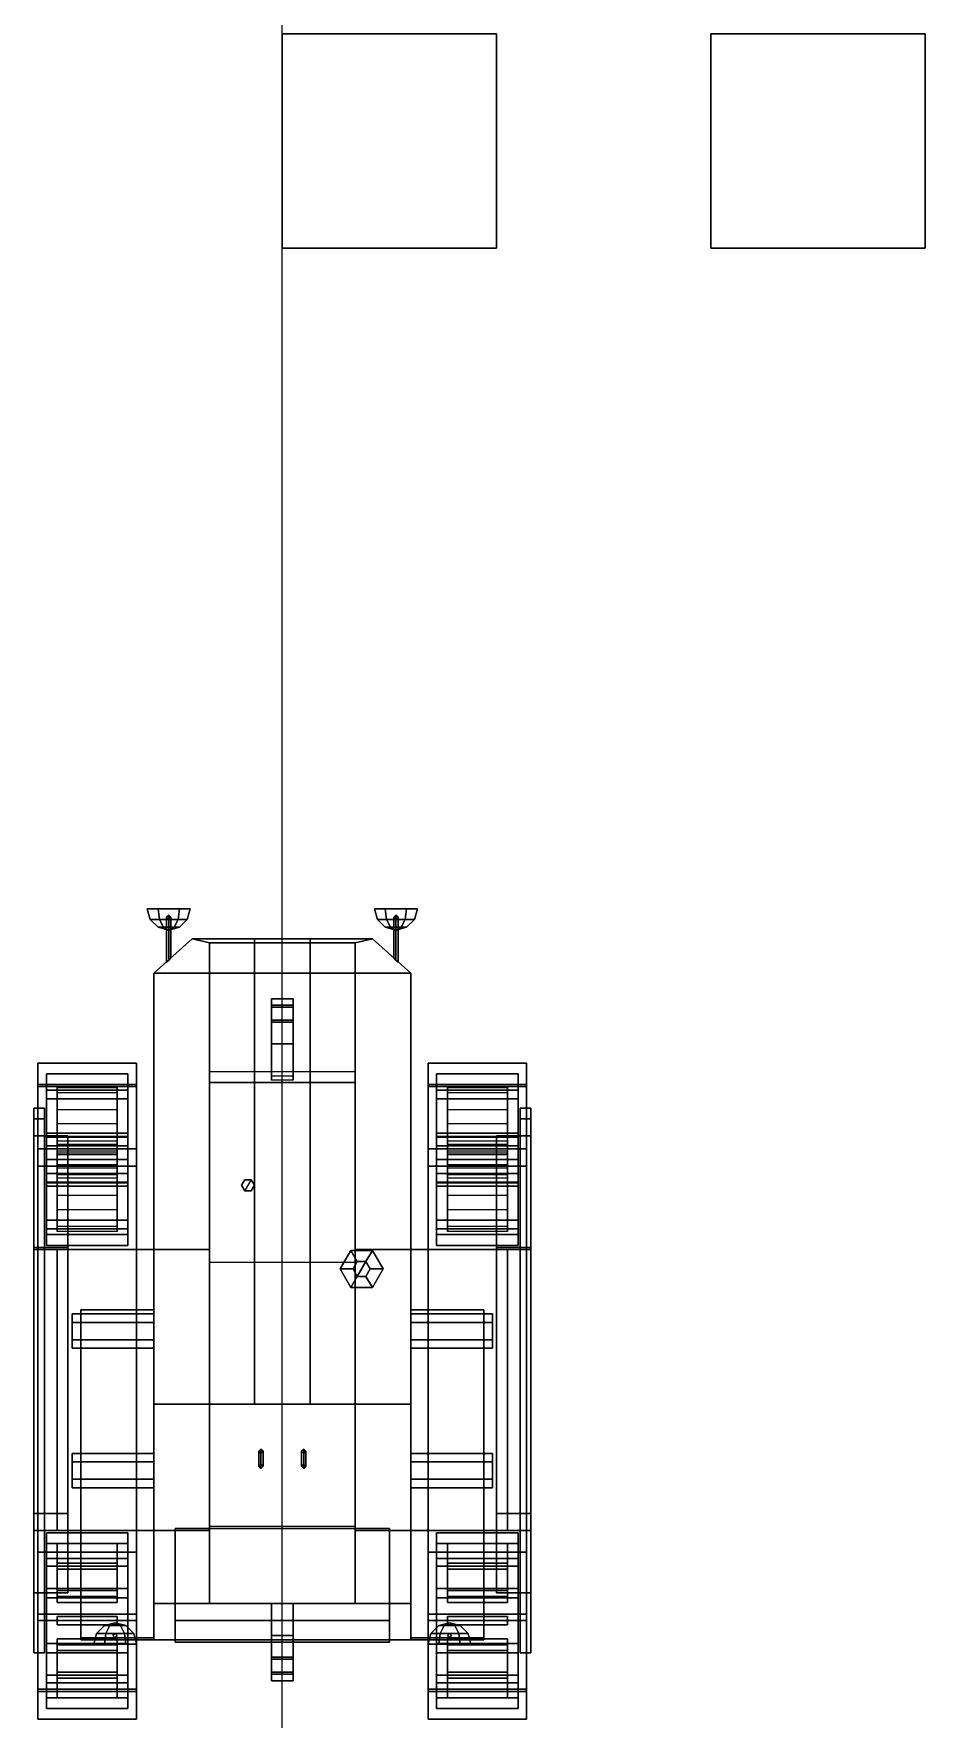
# Model space of a CAD drawing. Header units: millimetres. Extents: x -1.16 to 3, y -1.81 to 6.05.
import ezdxf

# ---------------------------------------------------------------- set-up
doc = ezdxf.new("R2010")
doc.units = ezdxf.units.MM
doc.layers.add('tracks', color=3, linetype='Continuous')
doc.layers.add('wheels', color=2, linetype='Continuous')

msp = doc.modelspace()

# ---------------------------------------------------------------- linework, layer by layer
msp.add_xline((0, -2.45, 1.27), (0, 1))
for points in [[(1, 6.05, 1), (1, 6.05), (0, 6.05), (0, 6.05, 1)], [(1, 6.05), (1, 5.05), (0, 5.05), (0, 6.05)], [(0, 6.05), (0, 5.05), (0, 5.05, 1), (0, 6.05, 1)], [(0, 6.05, 1), (0, 5.05, 1), (1, 5.05, 1), (1, 6.05, 1)], [(1, 5.05, 1), (1, 5.05), (1, 6.05), (1, 6.05, 1)], [(3, 6.05), (3, 5.05), (2, 5.05), (2, 6.05)], [(2, 6.05), (2, 5.05), (3, 5.05), (3, 6.05)], [(0, 5.05, 1), (0, 5.05), (1, 5.05), (1, 5.05, 1)], [(-0.48, 1.97, 1.8866), (-0.43, 1.97, 1.8), (-0.63, 1.97, 1.8), (-0.58, 1.97, 1.8866)], [(-0.5733, 1.92, 1.875), (-0.58, 1.97, 1.8866), (-0.63, 1.97, 1.8), (-0.6166, 1.92, 1.8)], [(-0.43, 1.97, 1.8), (-0.48, 1.97, 1.7134), (-0.58, 1.97, 1.7134), (-0.63, 1.97, 1.8)], [(-0.6166, 1.92, 1.8), (-0.63, 1.97, 1.8), (-0.58, 1.97, 1.7134), (-0.5733, 1.92, 1.725)], [(-0.5733, 1.92, 1.725), (-0.58, 1.97, 1.7134), (-0.48, 1.97, 1.7134), (-0.4867, 1.92, 1.725)], [(-0.4867, 1.92, 1.875), (-0.48, 1.97, 1.8866), (-0.58, 1.97, 1.8866), (-0.5733, 1.92, 1.875)], [(-0.4434, 1.92, 1.8), (-0.43, 1.97, 1.8), (-0.48, 1.97, 1.8866), (-0.4867, 1.92, 1.875)], [(-0.4867, 1.92, 1.725), (-0.48, 1.97, 1.7134), (-0.43, 1.97, 1.8), (-0.4434, 1.92, 1.8)], [(0.4434, 1.92, 1.8), (0.43, 1.97, 1.8), (0.48, 1.97, 1.7134), (0.4867, 1.92, 1.725)], [(0.4867, 1.92, 1.875), (0.48, 1.97, 1.8866), (0.43, 1.97, 1.8), (0.4434, 1.92, 1.8)], [(0.58, 1.97, 1.8866), (0.63, 1.97, 1.8), (0.43, 1.97, 1.8), (0.48, 1.97, 1.8866)], [(0.63, 1.97, 1.8), (0.58, 1.97, 1.7134), (0.48, 1.97, 1.7134), (0.43, 1.97, 1.8)], [(0.4867, 1.92, 1.725), (0.48, 1.97, 1.7134), (0.58, 1.97, 1.7134), (0.5733, 1.92, 1.725)], [(0.5733, 1.92, 1.875), (0.58, 1.97, 1.8866), (0.48, 1.97, 1.8866), (0.4867, 1.92, 1.875)], [(0.5733, 1.92, 1.725), (0.58, 1.97, 1.7134), (0.63, 1.97, 1.8), (0.6166, 1.92, 1.8)], [(0.6166, 1.92, 1.8), (0.63, 1.97, 1.8), (0.58, 1.97, 1.8866), (0.5733, 1.92, 1.875)], [(-0.555, 1.8834, 1.8433), (-0.5733, 1.92, 1.875), (-0.6166, 1.92, 1.8), (-0.58, 1.8834, 1.8)], [(-0.58, 1.8834, 1.8), (-0.6166, 1.92, 1.8), (-0.5733, 1.92, 1.725), (-0.555, 1.8834, 1.7567)], [(-0.555, 1.8834, 1.7567), (-0.5733, 1.92, 1.725), (-0.4867, 1.92, 1.725), (-0.505, 1.8834, 1.7567)], [(-0.505, 1.8834, 1.8433), (-0.4867, 1.92, 1.875), (-0.5733, 1.92, 1.875), (-0.555, 1.8834, 1.8433)], [(-0.53, 1.94, 1.65), (-0.54, 1.93, 1.66), (-0.54, 1.93, 1.73), (-0.53, 1.94, 1.73)], [(-0.53, 1.94, 1.67), (-0.54, 1.93, 1.66), (-0.54, 1.72, 1.66), (-0.53, 1.73, 1.67)], [(-0.54, 1.93, 1.66), (-0.53, 1.92, 1.67), (-0.53, 1.92, 1.73), (-0.54, 1.93, 1.73)], [(-0.54, 1.93, 1.66), (-0.53, 1.92, 1.65), (-0.53, 1.73, 1.65), (-0.54, 1.72, 1.66)], [(-0.52, 1.93, 1.66), (-0.53, 1.94, 1.65), (-0.53, 1.94, 1.73), (-0.52, 1.93, 1.73)], [(-0.52, 1.93, 1.66), (-0.53, 1.94, 1.67), (-0.53, 1.73, 1.67), (-0.52, 1.74, 1.66)], [(-0.53, 1.92, 1.67), (-0.52, 1.93, 1.66), (-0.52, 1.93, 1.73), (-0.53, 1.92, 1.73)], [(-0.53, 1.92, 1.65), (-0.52, 1.93, 1.66), (-0.52, 1.74, 1.66), (-0.53, 1.73, 1.65)], [(-0.48, 1.8834, 1.8), (-0.4434, 1.92, 1.8), (-0.4867, 1.92, 1.875), (-0.505, 1.8834, 1.8433)], [(-0.505, 1.8834, 1.7567), (-0.4867, 1.92, 1.725), (-0.4434, 1.92, 1.8), (-0.48, 1.8834, 1.8)], [(0.48, 1.8834, 1.8), (0.4434, 1.92, 1.8), (0.4867, 1.92, 1.725), (0.505, 1.8834, 1.7567)], [(0.505, 1.8834, 1.8433), (0.4867, 1.92, 1.875), (0.4434, 1.92, 1.8), (0.48, 1.8834, 1.8)], [(0.505, 1.8834, 1.7567), (0.4867, 1.92, 1.725), (0.5733, 1.92, 1.725), (0.555, 1.8834, 1.7567)], [(0.555, 1.8834, 1.8433), (0.5733, 1.92, 1.875), (0.4867, 1.92, 1.875), (0.505, 1.8834, 1.8433)], [(0.53, 1.94, 1.65), (0.52, 1.93, 1.66), (0.52, 1.93, 1.73), (0.53, 1.94, 1.73)], [(0.52, 1.93, 1.66), (0.53, 1.94, 1.65), (0.53, 1.73, 1.65), (0.52, 1.74, 1.66)], [(0.52, 1.93, 1.66), (0.53, 1.92, 1.67), (0.53, 1.92, 1.73), (0.52, 1.93, 1.73)], [(0.53, 1.92, 1.67), (0.52, 1.93, 1.66), (0.52, 1.74, 1.66), (0.53, 1.73, 1.67)], [(0.54, 1.93, 1.66), (0.53, 1.94, 1.65), (0.53, 1.94, 1.73), (0.54, 1.93, 1.73)], [(0.53, 1.94, 1.65), (0.54, 1.93, 1.66), (0.54, 1.72, 1.66), (0.53, 1.73, 1.65)], [(0.53, 1.92, 1.67), (0.54, 1.93, 1.66), (0.54, 1.93, 1.73), (0.53, 1.92, 1.73)], [(0.54, 1.93, 1.66), (0.53, 1.92, 1.67), (0.53, 1.73, 1.67), (0.54, 1.72, 1.66)], [(0.555, 1.8834, 1.7567), (0.5733, 1.92, 1.725), (0.6166, 1.92, 1.8), (0.58, 1.8834, 1.8)], [(0.58, 1.8834, 1.8), (0.6166, 1.92, 1.8), (0.5733, 1.92, 1.875), (0.555, 1.8834, 1.8433)], [(-0.42, 1.83, 0.86), (-0.6, 1.67, 0.86), (-0.6, 1.67, 1.9), (-0.42, 1.83, 1.9)], [(-0.42, 1.83, 1.9), (-0.6, 1.67, 1.9), (-0.13, 1.67, 1.99), (-0.13, 1.83, 1.99)], [(-0.34, 1.81, 0.81), (-0.34, 1.67, 0.78), (-0.6, 1.67, 0.86), (-0.42, 1.83, 0.86)], [(-0.53, 1.87, 1.8), (-0.555, 1.8834, 1.8433), (-0.58, 1.8834, 1.8), (-0.53, 1.87, 1.8)], [(-0.53, 1.87, 1.8), (-0.58, 1.8834, 1.8), (-0.555, 1.8834, 1.7567), (-0.53, 1.87, 1.8)], [(-0.53, 1.87, 1.8), (-0.505, 1.8834, 1.8433), (-0.555, 1.8834, 1.8433), (-0.53, 1.87, 1.8)], [(-0.53, 1.87, 1.8), (-0.555, 1.8834, 1.7567), (-0.505, 1.8834, 1.7567), (-0.53, 1.87, 1.8)], [(-0.53, 1.87, 1.8), (-0.48, 1.8834, 1.8), (-0.505, 1.8834, 1.8433), (-0.53, 1.87, 1.8)], [(-0.53, 1.87, 1.8), (-0.505, 1.8834, 1.7567), (-0.48, 1.8834, 1.8), (-0.53, 1.87, 1.8)], [(0.42, 1.83, 1.9), (0.42, 1.83, 0.86), (-0.42, 1.83, 0.86), (-0.42, 1.83, 1.9)], [(0.13, 1.83, 1.99), (0.42, 1.83, 1.9), (-0.42, 1.83, 1.9), (-0.13, 1.83, 1.99)], [(0.42, 1.83, 0.86), (0.34, 1.81, 0.81), (-0.34, 1.81, 0.81), (-0.42, 1.83, 0.86)], [(0.34, 1.81, 0.81), (0.34, 1.67, 0.78), (-0.34, 1.67, 0.78), (-0.34, 1.81, 0.81)], [(-0.13, 1.83, 1.99), (-0.13, 1.67, 1.99), (0.13, 1.67, 1.99), (0.13, 1.83, 1.99)], [(0.13, 1.67, 1.99), (0.6, 1.67, 1.9), (0.42, 1.83, 1.9), (0.13, 1.83, 1.99)], [(0.6, 1.67, 0.86), (0.34, 1.67, 0.78), (0.34, 1.81, 0.81), (0.42, 1.83, 0.86)], [(0.6, 1.67, 1.9), (0.6, 1.67, 0.86), (0.42, 1.83, 0.86), (0.42, 1.83, 1.9)], [(0.53, 1.87, 1.8), (0.48, 1.8834, 1.8), (0.505, 1.8834, 1.7567), (0.53, 1.87, 1.8)], [(0.53, 1.87, 1.8), (0.505, 1.8834, 1.8433), (0.48, 1.8834, 1.8), (0.53, 1.87, 1.8)], [(0.53, 1.87, 1.8), (0.505, 1.8834, 1.7567), (0.555, 1.8834, 1.7567), (0.53, 1.87, 1.8)], [(0.53, 1.87, 1.8), (0.555, 1.8834, 1.8433), (0.505, 1.8834, 1.8433), (0.53, 1.87, 1.8)], [(0.53, 1.87, 1.8), (0.555, 1.8834, 1.7567), (0.58, 1.8834, 1.8), (0.53, 1.87, 1.8)], [(0.53, 1.87, 1.8), (0.58, 1.8834, 1.8), (0.555, 1.8834, 1.8433), (0.53, 1.87, 1.8)], [(-0.6, 1.67, 0.86), (-0.6, -0.34, 0.86), (-0.6, -0.34, 1.9), (-0.6, 1.67, 1.9)], [(0.6, 1.67, 1.9), (0.6, 1.67, 0.86), (-0.6, 1.67, 0.86), (-0.6, 1.67, 1.9)], [(-0.6, 1.67, 1.9), (-0.6, 1.67, 0.86), (0.6, 1.67, 0.86), (0.6, 1.67, 1.9)], [(-0.6, 1.67, 1.9), (-0.6, -0.34, 1.9), (-0.13, -0.34, 1.99), (-0.13, 1.67, 1.99)], [(-0.34, 1.67, 0.78), (-0.34, -0.34, 0.68), (-0.6, -0.34, 0.86), (-0.6, 1.67, 0.86)], [(0.34, 1.67, 0.78), (0.34, -0.34, 0.68), (-0.34, -0.34, 0.68), (-0.34, 1.67, 0.78)], [(-0.13, 1.67, 1.99), (-0.13, -0.34, 1.99), (0.13, -0.34, 1.99), (0.13, 1.67, 1.99)], [(0.13, -0.34, 1.99), (0.6, -0.34, 1.9), (0.6, 1.67, 1.9), (0.13, 1.67, 1.99)], [(0.6, -0.34, 0.86), (0.34, -0.34, 0.68), (0.34, 1.67, 0.78), (0.6, 1.67, 0.86)], [(0.6, -0.34, 1.9), (0.6, -0.34, 0.86), (0.6, 1.67, 0.86), (0.6, 1.67, 1.9)], [(-0.05, 1.55, 0.5), (-0.05, 1.52, 0.4), (-0.05, 1.51, 0.47), (-0.05, 1.51, 0.59)], [(0.05, 1.51, 0.59), (0.05, 1.55, 0.5), (-0.05, 1.55, 0.5), (-0.05, 1.51, 0.59)], [(0.05, 1.55, 0.5), (0.05, 1.52, 0.4), (-0.05, 1.52, 0.4), (-0.05, 1.55, 0.5)], [(-0.05, 1.52, 0.4), (-0.05, 1.45, 0.4), (-0.05, 1.44, 0.47), (-0.05, 1.51, 0.47)], [(0.05, 1.52, 0.4), (0.05, 1.45, 0.4), (-0.05, 1.45, 0.4), (-0.05, 1.52, 0.4)], [(-0.05, 1.51, 0.47), (-0.05, 1.44, 0.47), (0.05, 1.44, 0.47), (0.05, 1.51, 0.47)], [(-0.05, 1.51, 0.59), (-0.05, 1.51, 0.47), (0.05, 1.51, 0.47), (0.05, 1.51, 0.59)], [(0.05, 1.51, 0.47), (0.05, 1.52, 0.4), (0.05, 1.55, 0.5), (0.05, 1.51, 0.59)], [(0.05, 1.44, 0.47), (0.05, 1.45, 0.4), (0.05, 1.52, 0.4), (0.05, 1.51, 0.47)], [(-0.05, 1.45, 0.4), (-0.05, 1.34, 0.45), (-0.05, 1.34, 0.58), (-0.05, 1.44, 0.47)], [(0.05, 1.45, 0.4), (0.05, 1.34, 0.45), (-0.05, 1.34, 0.45), (-0.05, 1.45, 0.4)], [(-0.05, 1.44, 0.47), (-0.05, 1.34, 0.58), (0.05, 1.34, 0.58), (0.05, 1.44, 0.47)], [(0.05, 1.34, 0.58), (0.05, 1.34, 0.45), (0.05, 1.45, 0.4), (0.05, 1.44, 0.47)], [(-0.05, 1.34, 0.4), (-0.05, 1.17, 0.4), (-0.05, 1.19, 0.58), (-0.05, 1.34, 0.58)], [(0.05, 1.34, 0.45), (0.05, 1.34, 0.4), (-0.05, 1.34, 0.4), (-0.05, 1.34, 0.45)], [(0.05, 1.34, 0.4), (0.05, 1.17, 0.4), (-0.05, 1.17, 0.4), (-0.05, 1.34, 0.4)], [(-0.05, 1.34, 0.58), (-0.05, 1.19, 0.58), (0.05, 1.19, 0.58), (0.05, 1.34, 0.58)], [(0.05, 1.19, 0.58), (0.05, 1.17, 0.4), (0.05, 1.34, 0.4), (0.05, 1.34, 0.58)], [(-0.34, 1.16, 0.26), (-0.34, -1.27, 0.26), (-0.34, -1.27, 0.68), (-0.34, 1.21, 0.76)], [(0.34, 1.21, 0.76), (0.34, 1.16, 0.26), (-0.34, 1.16, 0.26), (-0.34, 1.21, 0.76)], [(0.34, -1.27, 0.68), (0.34, -1.27, 0.26), (0.34, 1.16, 0.26), (0.34, 1.21, 0.76)], [(0.34, 1.16, 0.26), (0.34, -1.27, 0.26), (-0.34, -1.27, 0.26), (-0.34, 1.16, 0.26)], [(-1.16, 0.99, 0.26), (-1.16, -1.5, 0.26), (-1.16, -1.5, 0.41), (-1.16, 1.04, 0.41)], [(-1.11, 1.04, 0.41), (-1.11, 0.99, 0.26), (-1.16, 0.99, 0.26), (-1.16, 1.04, 0.41)], [(-1.16, 1.04, 0.41), (-1.16, -1.5, 0.41), (-1.11, -1.5, 0.41), (-1.11, 1.04, 0.41)], [(-1.11, -1.5, 0.41), (-1.11, -1.5, 0.26), (-1.11, 0.99, 0.26), (-1.11, 1.04, 0.41)], [(1.11, 0.99, 0.26), (1.11, -1.5, 0.26), (1.11, -1.5, 0.41), (1.11, 1.04, 0.41)], [(1.11, 1.04, 0.41), (1.11, -1.5, 0.41), (1.16, -1.5, 0.41), (1.16, 1.04, 0.41)], [(1.16, 1.04, 0.41), (1.16, 0.99, 0.26), (1.11, 0.99, 0.26), (1.11, 1.04, 0.41)], [(1.16, -1.5, 0.41), (1.16, -1.5, 0.26), (1.16, 0.99, 0.26), (1.16, 1.04, 0.41)], [(-1.16, 0.91, 0.14), (-1.16, -1.22, 0.14), (-1.16, -1.5, 0.26), (-1.16, 0.99, 0.26)], [(-1.11, 0.99, 0.26), (-1.11, 0.91, 0.14), (-1.16, 0.91, 0.14), (-1.16, 0.99, 0.26)], [(-1.11, -1.5, 0.26), (-1.11, -1.22, 0.14), (-1.11, 0.91, 0.14), (-1.11, 0.99, 0.26)], [(1.11, 0.91, 0.14), (1.11, -1.22, 0.14), (1.11, -1.5, 0.26), (1.11, 0.99, 0.26)], [(1.16, 0.99, 0.26), (1.16, 0.91, 0.14), (1.11, 0.91, 0.14), (1.11, 0.99, 0.26)], [(1.16, -1.5, 0.26), (1.16, -1.22, 0.14), (1.16, 0.91, 0.14), (1.16, 0.99, 0.26)], [(-1.16, 0.39, 0.05), (-1.16, -0.85, 0.05), (-1.16, -1.22, 0.14), (-1.16, 0.91, 0.14)], [(-1, 0.91, 0.14), (-1, 0.39, 0.05), (-1.16, 0.39, 0.05), (-1.16, 0.91, 0.14)], [(-1.11, 0.91, 0.14), (-1.11, -1.22, 0.14), (-1, -1.22, 0.14), (-1, 0.91, 0.14)], [(-1, -1.22, 0.14), (-1, -0.85, 0.05), (-1, 0.39, 0.05), (-1, 0.91, 0.14)], [(1, 0.39, 0.05), (1, -0.85, 0.05), (1, -1.22, 0.14), (1, 0.91, 0.14)], [(1.16, 0.91, 0.14), (1.16, 0.39, 0.05), (1, 0.39, 0.05), (1, 0.91, 0.14)], [(1, 0.91, 0.14), (1, -1.22, 0.14), (1.11, -1.22, 0.14), (1.11, 0.91, 0.14)], [(1.16, -1.22, 0.14), (1.16, -0.85, 0.05), (1.16, 0.39, 0.05), (1.16, 0.91, 0.14)], [(-0.175, 0.706, 1.98), (-0.19, 0.68, 1.97), (-0.19, 0.68, 2.77), (-0.175, 0.706, 2.77)], [(-0.175, 0.706, 2.77), (-0.19, 0.68, 2.77), (-0.175, 0.654, 2.77), (-0.145, 0.706, 2.77)], [(-0.19, 0.68, 1.97), (-0.175, 0.654, 1.98), (-0.175, 0.654, 2.77), (-0.19, 0.68, 2.77)], [(-0.145, 0.706, 1.98), (-0.175, 0.706, 1.98), (-0.175, 0.706, 2.77), (-0.145, 0.706, 2.77)], [(-0.145, 0.706, 2.77), (-0.175, 0.654, 2.77), (-0.145, 0.654, 2.77), (-0.13, 0.68, 2.77)], [(-0.175, 0.654, 1.98), (-0.145, 0.654, 1.98), (-0.145, 0.654, 2.77), (-0.175, 0.654, 2.77)], [(-0.13, 0.68, 1.99), (-0.145, 0.706, 1.98), (-0.145, 0.706, 2.77), (-0.13, 0.68, 2.77)], [(-0.145, 0.654, 1.98), (-0.13, 0.68, 1.99), (-0.13, 0.68, 2.77), (-0.145, 0.654, 2.77)], [(-1, 0.39, 0.05), (-1, -0.85, 0.05), (-1.16, -0.85, 0.05), (-1.16, 0.39, 0.05)], [(-0.34, 0.38, 0.66), (-0.34, 0.38, 0.41), (-1.16, 0.38, 0.41), (-1.05, 0.38, 0.66)], [(-1.05, 0.38, 0.66), (-1.16, 0.38, 0.41), (-1.16, -0.93, 0.41), (-1.05, -0.93, 0.66)], [(-1.11, -0.93, 0.41), (-1.11, 0.38, 0.41), (-0.34, 0.38, 0.41), (-0.34, -0.93, 0.41)], [(-0.34, -0.93, 0.66), (-0.34, 0.38, 0.66), (-1.05, 0.38, 0.66), (-1.05, -0.93, 0.66)], [(-0.34, 0.32, 0.72), (-0.34, -0.91, 0.68), (0.34, -0.91, 0.68), (0.34, 0.32, 0.72)], [(0.32, 0.3766, 2.16), (0.27, 0.29, 2.16), (0.27, 0.29, 2.24), (0.32, 0.3766, 2.24)], [(0.35, 0.3246, 2.1), (0.33, 0.29, 2.1), (0.27, 0.29, 2.16), (0.32, 0.3766, 2.16)], [(0.33, 0.29, 2.27), (0.35, 0.3246, 2.27), (0.32, 0.3766, 2.24), (0.27, 0.29, 2.24)], [(0.42, 0.3766, 2.16), (0.32, 0.3766, 2.16), (0.32, 0.3766, 2.24), (0.42, 0.3766, 2.24)], [(0.39, 0.3246, 2.1), (0.35, 0.3246, 2.1), (0.32, 0.3766, 2.16), (0.42, 0.3766, 2.16)], [(0.35, 0.3246, 2.27), (0.39, 0.3246, 2.27), (0.42, 0.3766, 2.24), (0.32, 0.3766, 2.24)], [(0.35, 0.3246, 1.94), (0.33, 0.29, 1.95), (0.33, 0.29, 2.1), (0.35, 0.3246, 2.1)], [(0.35, 0.2554, 2.27), (0.39, 0.3246, 2.27), (0.35, 0.3246, 2.27), (0.33, 0.29, 2.27)], [(1.05, 0.38, 0.66), (1.16, 0.38, 0.41), (0.34, 0.38, 0.41), (0.34, 0.38, 0.66)], [(1.11, 0.38, 0.41), (1.11, -0.93, 0.41), (0.34, -0.93, 0.41), (0.34, 0.38, 0.41)], [(0.34, 0.38, 0.66), (0.34, -0.93, 0.66), (1.05, -0.93, 0.66), (1.05, 0.38, 0.66)], [(0.39, 0.3246, 1.94), (0.35, 0.3246, 1.94), (0.35, 0.3246, 2.1), (0.39, 0.3246, 2.1)], [(0.39, 0.2554, 2.27), (0.41, 0.29, 2.27), (0.39, 0.3246, 2.27), (0.35, 0.2554, 2.27)], [(0.41, 0.29, 2.1), (0.39, 0.3246, 2.1), (0.42, 0.3766, 2.16), (0.47, 0.29, 2.16)], [(0.39, 0.3246, 2.27), (0.41, 0.29, 2.27), (0.47, 0.29, 2.24), (0.42, 0.3766, 2.24)], [(0.41, 0.29, 1.93), (0.39, 0.3246, 1.94), (0.39, 0.3246, 2.1), (0.41, 0.29, 2.1)], [(0.47, 0.29, 2.16), (0.42, 0.3766, 2.16), (0.42, 0.3766, 2.24), (0.47, 0.29, 2.24)], [(1.16, 0.39, 0.05), (1.16, -0.85, 0.05), (1, -0.85, 0.05), (1, 0.39, 0.05)], [(1.05, -0.93, 0.66), (1.16, -0.93, 0.41), (1.16, 0.38, 0.41), (1.05, 0.38, 0.66)], [(0.27, 0.29, 2.16), (0.32, 0.2034, 2.16), (0.32, 0.2034, 2.24), (0.27, 0.29, 2.24)], [(0.33, 0.29, 2.1), (0.35, 0.2554, 2.1), (0.32, 0.2034, 2.16), (0.27, 0.29, 2.16)], [(0.35, 0.2554, 2.27), (0.33, 0.29, 2.27), (0.27, 0.29, 2.24), (0.32, 0.2034, 2.24)], [(0.35, 0.2554, 2.1), (0.39, 0.2554, 2.1), (0.42, 0.2034, 2.16), (0.32, 0.2034, 2.16)], [(0.39, 0.2554, 2.27), (0.35, 0.2554, 2.27), (0.32, 0.2034, 2.24), (0.42, 0.2034, 2.24)], [(0.33, 0.29, 1.95), (0.35, 0.2554, 1.94), (0.35, 0.2554, 2.1), (0.33, 0.29, 2.1)], [(0.35, 0.2554, 1.94), (0.39, 0.2554, 1.94), (0.39, 0.2554, 2.1), (0.35, 0.2554, 2.1)], [(0.39, 0.2554, 1.94), (0.41, 0.29, 1.93), (0.41, 0.29, 2.1), (0.39, 0.2554, 2.1)], [(0.39, 0.2554, 2.1), (0.41, 0.29, 2.1), (0.47, 0.29, 2.16), (0.42, 0.2034, 2.16)], [(0.41, 0.29, 2.27), (0.39, 0.2554, 2.27), (0.42, 0.2034, 2.24), (0.47, 0.29, 2.24)], [(0.42, 0.2034, 2.16), (0.47, 0.29, 2.16), (0.47, 0.29, 2.24), (0.42, 0.2034, 2.24)], [(0.32, 0.2034, 2.16), (0.42, 0.2034, 2.16), (0.42, 0.2034, 2.24), (0.32, 0.2034, 2.24)], [(-0.6, 0.1, 1.27), (-0.6, -1.44, 1.27), (-0.94, -1.44, 1.27), (-0.94, 0.1, 1.27)], [(-0.94, 0.1, 1.29), (-0.94, -1.43, 1.29), (-0.6, -1.43, 1.29), (-0.6, 0.1, 1.29)], [(-0.94, -1.44, 1.27), (-0.94, -1.43, 1.29), (-0.94, 0.1, 1.29), (-0.94, 0.1, 1.27)], [(-0.94, 0.1, 1.27), (-0.94, 0.1, 1.29), (-0.6, 0.1, 1.29), (-0.6, 0.1, 1.27)], [(0.6, 0.1, 1.29), (0.6, -1.44, 1.29), (0.94, -1.44, 1.29), (0.94, 0.1, 1.29)], [(0.94, 0.1, 1.29), (0.94, 0.1, 1.27), (0.6, 0.1, 1.27), (0.6, 0.1, 1.29)], [(0.94, 0.1, 1.27), (0.94, -1.43, 1.27), (0.6, -1.43, 1.27), (0.6, 0.1, 1.27)], [(0.94, -1.44, 1.29), (0.94, -1.43, 1.27), (0.94, 0.1, 1.27), (0.94, 0.1, 1.29)], [(-0.6, -0.34, 1.9), (-0.6, -0.34, 1.29), (0.6, -0.34, 1.29), (0.6, -0.34, 1.9)], [(-0.13, -0.34, 1.99), (-0.6, -0.34, 1.9), (0.6, -0.34, 1.9), (0.13, -0.34, 1.99)], [(-0.6, -0.34, 0.86), (-0.6, -1.27, 0.86), (-0.6, -1.44, 1.29), (-0.6, -0.34, 1.29)], [(-0.6, -0.34, 1.29), (-0.6, -1.44, 1.29), (0.6, -1.44, 1.29), (0.6, -0.34, 1.29)], [(-0.34, -0.34, 0.68), (-0.34, -1.27, 0.68), (-0.6, -1.27, 0.86), (-0.6, -0.34, 0.86)], [(0.6, -1.27, 0.86), (0.34, -1.27, 0.68), (0.34, -0.34, 0.68), (0.6, -0.34, 0.86)], [(0.6, -1.44, 1.29), (0.6, -1.27, 0.86), (0.6, -0.34, 0.86), (0.6, -0.34, 1.29)], [(-0.1, -0.62, 1.71), (-0.11, -0.63, 1.71), (-0.11, -0.56, 1.86), (-0.1, -0.55, 1.86)], [(-0.11, -0.56, 1.86), (-0.1, -0.57, 1.86), (-0.09, -0.56, 1.86), (-0.1, -0.55, 1.86)], [(-0.09, -0.63, 1.71), (-0.1, -0.62, 1.71), (-0.1, -0.55, 1.86), (-0.09, -0.56, 1.86)], [(0.1, -0.62, 1.71), (0.09, -0.63, 1.71), (0.09, -0.56, 1.86), (0.1, -0.55, 1.86)], [(0.09, -0.56, 1.86), (0.1, -0.57, 1.86), (0.11, -0.56, 1.86), (0.1, -0.55, 1.86)], [(0.11, -0.63, 1.71), (0.1, -0.62, 1.71), (0.1, -0.55, 1.86), (0.11, -0.56, 1.86)], [(-0.11, -0.63, 1.71), (-0.1, -0.64, 1.71), (-0.1, -0.57, 1.86), (-0.11, -0.56, 1.86)], [(-0.1, -0.62, 1.29), (-0.11, -0.63, 1.29), (-0.11, -0.63, 1.71), (-0.1, -0.62, 1.71)], [(-0.1, -0.64, 1.71), (-0.09, -0.63, 1.71), (-0.09, -0.56, 1.86), (-0.1, -0.57, 1.86)], [(-0.09, -0.63, 1.29), (-0.1, -0.62, 1.29), (-0.1, -0.62, 1.71), (-0.09, -0.63, 1.71)], [(0.09, -0.63, 1.71), (0.1, -0.64, 1.71), (0.1, -0.57, 1.86), (0.09, -0.56, 1.86)], [(0.1, -0.62, 1.29), (0.09, -0.63, 1.29), (0.09, -0.63, 1.71), (0.1, -0.62, 1.71)], [(0.1, -0.64, 1.71), (0.11, -0.63, 1.71), (0.11, -0.56, 1.86), (0.1, -0.57, 1.86)], [(0.11, -0.63, 1.29), (0.1, -0.62, 1.29), (0.1, -0.62, 1.71), (0.11, -0.63, 1.71)], [(-0.11, -0.63, 1.29), (-0.1, -0.64, 1.29), (-0.1, -0.64, 1.71), (-0.11, -0.63, 1.71)], [(-0.1, -0.64, 1.29), (-0.09, -0.63, 1.29), (-0.09, -0.63, 1.71), (-0.1, -0.64, 1.71)], [(0.09, -0.63, 1.29), (0.1, -0.64, 1.29), (0.1, -0.64, 1.71), (0.09, -0.63, 1.71)], [(0.1, -0.64, 1.29), (0.11, -0.63, 1.29), (0.11, -0.63, 1.71), (0.1, -0.64, 1.71)], [(-1.16, -1.22, 0.14), (-1.16, -0.85, 0.05), (-1, -0.85, 0.05), (-1, -1.22, 0.14)], [(1, -1.22, 0.14), (1, -0.85, 0.05), (1.16, -0.85, 0.05), (1.16, -1.22, 0.14)], [(-1.05, -0.93, 0.66), (-1.16, -0.93, 0.41), (-0.34, -0.93, 0.41), (-0.34, -0.93, 0.66)], [(-0.5, -0.92, 1.29), (-0.5, -1.44, 1.29), (-0.5, -1.45, 1.8), (-0.5, -0.92, 1.8)], [(-0.5, -0.92, 1.8), (-0.5, -1.45, 1.8), (0.5, -1.45, 1.8), (0.5, -0.92, 1.8)], [(0.5, -0.92, 1.8), (0.5, -0.92, 1.29), (-0.5, -0.92, 1.29), (-0.5, -0.92, 1.8)], [(0.34, -0.93, 0.66), (0.34, -0.93, 0.41), (1.16, -0.93, 0.41), (1.05, -0.93, 0.66)], [(0.5, -1.45, 1.8), (0.5, -1.44, 1.29), (0.5, -0.92, 1.29), (0.5, -0.92, 1.8)], [(-1.16, -1.5, 0.26), (-1.16, -1.22, 0.14), (-1.11, -1.22, 0.14), (-1.11, -1.5, 0.26)], [(1.11, -1.5, 0.26), (1.11, -1.22, 0.14), (1.16, -1.22, 0.14), (1.16, -1.5, 0.26)], [(-0.6, -1.44, 1.29), (-0.6, -1.27, 0.86), (0.6, -1.27, 0.86), (0.6, -1.44, 1.29)], [(-0.6, -1.27, 0.86), (-0.34, -1.27, 0.68), (0.34, -1.27, 0.68), (0.6, -1.27, 0.86)], [(-0.34, -1.27, 0.68), (-0.34, -1.27, 0.26), (0.34, -1.27, 0.26), (0.34, -1.27, 0.68)], [(-0.05, -1.27, 0.58), (-0.05, -1.27, 0.4), (-0.05, -1.42, 0.4), (-0.05, -1.42, 0.58)], [(-0.05, -1.42, 0.4), (-0.05, -1.27, 0.4), (0.05, -1.27, 0.4), (0.05, -1.42, 0.4)], [(0.05, -1.42, 0.58), (0.05, -1.27, 0.58), (-0.05, -1.27, 0.58), (-0.05, -1.42, 0.58)], [(0.05, -1.42, 0.4), (0.05, -1.27, 0.4), (0.05, -1.27, 0.58), (0.05, -1.42, 0.58)], [(-0.8666, -1.41, 1.51), (-0.88, -1.46, 1.51), (-0.83, -1.46, 1.5966), (-0.8233, -1.41, 1.585)], [(-0.8233, -1.41, 1.435), (-0.83, -1.46, 1.4234), (-0.88, -1.46, 1.51), (-0.8666, -1.41, 1.51)], [(-0.83, -1.3734, 1.51), (-0.8666, -1.41, 1.51), (-0.8233, -1.41, 1.585), (-0.805, -1.3734, 1.5533)], [(-0.805, -1.3734, 1.4667), (-0.8233, -1.41, 1.435), (-0.8666, -1.41, 1.51), (-0.83, -1.3734, 1.51)], [(-0.78, -1.36, 1.51), (-0.83, -1.3734, 1.51), (-0.805, -1.3734, 1.5533), (-0.78, -1.36, 1.51)], [(-0.78, -1.36, 1.51), (-0.805, -1.3734, 1.4667), (-0.83, -1.3734, 1.51), (-0.78, -1.36, 1.51)], [(-0.7367, -1.41, 1.435), (-0.73, -1.46, 1.4234), (-0.83, -1.46, 1.4234), (-0.8233, -1.41, 1.435)], [(-0.8233, -1.41, 1.585), (-0.83, -1.46, 1.5966), (-0.73, -1.46, 1.5966), (-0.7367, -1.41, 1.585)], [(-0.755, -1.3734, 1.4667), (-0.7367, -1.41, 1.435), (-0.8233, -1.41, 1.435), (-0.805, -1.3734, 1.4667)], [(-0.805, -1.3734, 1.5533), (-0.8233, -1.41, 1.585), (-0.7367, -1.41, 1.585), (-0.755, -1.3734, 1.5533)], [(-0.78, -1.36, 1.51), (-0.805, -1.3734, 1.5533), (-0.755, -1.3734, 1.5533), (-0.78, -1.36, 1.51)], [(-0.78, -1.36, 1.51), (-0.755, -1.3734, 1.4667), (-0.805, -1.3734, 1.4667), (-0.78, -1.36, 1.51)], [(-0.78, -1.41, 1.29), (-0.79, -1.42, 1.29), (-0.79, -1.42, 1.44), (-0.78, -1.41, 1.44)], [(-0.78, -1.36, 1.51), (-0.755, -1.3734, 1.5533), (-0.73, -1.3734, 1.51), (-0.78, -1.36, 1.51)], [(-0.78, -1.36, 1.51), (-0.73, -1.3734, 1.51), (-0.755, -1.3734, 1.4667), (-0.78, -1.36, 1.51)], [(-0.77, -1.42, 1.29), (-0.78, -1.41, 1.29), (-0.78, -1.41, 1.44), (-0.77, -1.42, 1.44)], [(-0.755, -1.3734, 1.5533), (-0.7367, -1.41, 1.585), (-0.6934, -1.41, 1.51), (-0.73, -1.3734, 1.51)], [(-0.73, -1.3734, 1.51), (-0.6934, -1.41, 1.51), (-0.7367, -1.41, 1.435), (-0.755, -1.3734, 1.4667)], [(-0.7367, -1.41, 1.585), (-0.73, -1.46, 1.5966), (-0.68, -1.46, 1.51), (-0.6934, -1.41, 1.51)], [(-0.6934, -1.41, 1.51), (-0.68, -1.46, 1.51), (-0.73, -1.46, 1.4234), (-0.7367, -1.41, 1.435)], [(-0.5, -1.35, 1.8), (-0.5, -1.45, 1.8), (-0.5, -1.45, 2.11), (-0.5, -1.35, 2.11)], [(-0.5, -1.35, 2.11), (-0.5, -1.45, 2.11), (0.5, -1.45, 2.11), (0.5, -1.35, 2.11)], [(0.5, -1.35, 2.11), (0.5, -1.35, 1.8), (-0.5, -1.35, 1.8), (-0.5, -1.35, 2.11)], [(0.5, -1.45, 2.11), (0.5, -1.45, 1.8), (0.5, -1.35, 1.8), (0.5, -1.35, 2.11)], [(0.6934, -1.41, 1.51), (0.68, -1.46, 1.51), (0.73, -1.46, 1.5966), (0.7367, -1.41, 1.585)], [(0.7367, -1.41, 1.435), (0.73, -1.46, 1.4234), (0.68, -1.46, 1.51), (0.6934, -1.41, 1.51)], [(0.73, -1.3734, 1.51), (0.6934, -1.41, 1.51), (0.7367, -1.41, 1.585), (0.755, -1.3734, 1.5533)], [(0.755, -1.3734, 1.4667), (0.7367, -1.41, 1.435), (0.6934, -1.41, 1.51), (0.73, -1.3734, 1.51)], [(0.78, -1.36, 1.51), (0.73, -1.3734, 1.51), (0.755, -1.3734, 1.5533), (0.78, -1.36, 1.51)], [(0.78, -1.36, 1.51), (0.755, -1.3734, 1.4667), (0.73, -1.3734, 1.51), (0.78, -1.36, 1.51)], [(0.8233, -1.41, 1.435), (0.83, -1.46, 1.4234), (0.73, -1.46, 1.4234), (0.7367, -1.41, 1.435)], [(0.7367, -1.41, 1.585), (0.73, -1.46, 1.5966), (0.83, -1.46, 1.5966), (0.8233, -1.41, 1.585)], [(0.805, -1.3734, 1.4667), (0.8233, -1.41, 1.435), (0.7367, -1.41, 1.435), (0.755, -1.3734, 1.4667)], [(0.755, -1.3734, 1.5533), (0.7367, -1.41, 1.585), (0.8233, -1.41, 1.585), (0.805, -1.3734, 1.5533)], [(0.78, -1.36, 1.51), (0.755, -1.3734, 1.5533), (0.805, -1.3734, 1.5533), (0.78, -1.36, 1.51)], [(0.78, -1.36, 1.51), (0.805, -1.3734, 1.4667), (0.755, -1.3734, 1.4667), (0.78, -1.36, 1.51)], [(0.78, -1.41, 1.29), (0.77, -1.42, 1.29), (0.77, -1.42, 1.44), (0.78, -1.41, 1.44)], [(0.78, -1.36, 1.51), (0.805, -1.3734, 1.5533), (0.83, -1.3734, 1.51), (0.78, -1.36, 1.51)], [(0.78, -1.36, 1.51), (0.83, -1.3734, 1.51), (0.805, -1.3734, 1.4667), (0.78, -1.36, 1.51)], [(0.79, -1.42, 1.29), (0.78, -1.41, 1.29), (0.78, -1.41, 1.44), (0.79, -1.42, 1.44)], [(0.805, -1.3734, 1.5533), (0.8233, -1.41, 1.585), (0.8666, -1.41, 1.51), (0.83, -1.3734, 1.51)], [(0.83, -1.3734, 1.51), (0.8666, -1.41, 1.51), (0.8233, -1.41, 1.435), (0.805, -1.3734, 1.4667)], [(0.8233, -1.41, 1.585), (0.83, -1.46, 1.5966), (0.88, -1.46, 1.51), (0.8666, -1.41, 1.51)], [(0.8666, -1.41, 1.51), (0.88, -1.46, 1.51), (0.83, -1.46, 1.4234), (0.8233, -1.41, 1.435)], [(-0.6, -1.44, 1.27), (-0.6, -1.43, 1.29), (-0.94, -1.43, 1.29), (-0.94, -1.44, 1.27)], [(-0.83, -1.46, 1.5966), (-0.88, -1.46, 1.51), (-0.68, -1.46, 1.51), (-0.73, -1.46, 1.5966)], [(-0.88, -1.46, 1.51), (-0.83, -1.46, 1.4234), (-0.73, -1.46, 1.4234), (-0.68, -1.46, 1.51)], [(-0.79, -1.42, 1.29), (-0.78, -1.43, 1.29), (-0.78, -1.43, 1.44), (-0.79, -1.42, 1.44)], [(-0.78, -1.43, 1.29), (-0.77, -1.42, 1.29), (-0.77, -1.42, 1.44), (-0.78, -1.43, 1.44)], [(-0.5, -1.45, 1.8), (-0.5, -1.44, 1.29), (0.5, -1.44, 1.29), (0.5, -1.45, 1.8)], [(-0.5, -1.45, 2.11), (-0.5, -1.45, 1.8), (0.5, -1.45, 1.8), (0.5, -1.45, 2.11)], [(-0.05, -1.42, 0.45), (-0.05, -1.42, 0.4), (0.05, -1.42, 0.4), (0.05, -1.42, 0.45)], [(-0.05, -1.42, 0.58), (-0.05, -1.42, 0.45), (-0.05, -1.53, 0.4), (-0.05, -1.52, 0.47)], [(-0.05, -1.53, 0.4), (-0.05, -1.42, 0.45), (0.05, -1.42, 0.45), (0.05, -1.53, 0.4)], [(0.05, -1.52, 0.47), (0.05, -1.42, 0.58), (-0.05, -1.42, 0.58), (-0.05, -1.52, 0.47)], [(0.05, -1.53, 0.4), (0.05, -1.42, 0.45), (0.05, -1.42, 0.58), (0.05, -1.52, 0.47)], [(0.6, -1.44, 1.29), (0.6, -1.43, 1.27), (0.94, -1.43, 1.27), (0.94, -1.44, 1.29)], [(0.73, -1.46, 1.5966), (0.68, -1.46, 1.51), (0.88, -1.46, 1.51), (0.83, -1.46, 1.5966)], [(0.68, -1.46, 1.51), (0.73, -1.46, 1.4234), (0.83, -1.46, 1.4234), (0.88, -1.46, 1.51)], [(0.77, -1.42, 1.29), (0.78, -1.43, 1.29), (0.78, -1.43, 1.44), (0.77, -1.42, 1.44)], [(0.78, -1.43, 1.29), (0.79, -1.42, 1.29), (0.79, -1.42, 1.44), (0.78, -1.43, 1.44)], [(-1.16, -1.5, 0.41), (-1.16, -1.5, 0.26), (-1.11, -1.5, 0.26), (-1.11, -1.5, 0.41)], [(-0.05, -1.52, 0.47), (-0.05, -1.53, 0.4), (-0.05, -1.6, 0.4), (-0.05, -1.59, 0.47)], [(0.05, -1.59, 0.47), (0.05, -1.52, 0.47), (-0.05, -1.52, 0.47), (-0.05, -1.59, 0.47)], [(-0.05, -1.6, 0.4), (-0.05, -1.53, 0.4), (0.05, -1.53, 0.4), (0.05, -1.6, 0.4)], [(0.05, -1.6, 0.4), (0.05, -1.53, 0.4), (0.05, -1.52, 0.47), (0.05, -1.59, 0.47)], [(1.11, -1.5, 0.41), (1.11, -1.5, 0.26), (1.16, -1.5, 0.26), (1.16, -1.5, 0.41)], [(-0.05, -1.59, 0.47), (-0.05, -1.6, 0.4), (-0.05, -1.63, 0.5), (-0.05, -1.59, 0.59)], [(-0.05, -1.59, 0.59), (-0.05, -1.63, 0.5), (0.05, -1.63, 0.5), (0.05, -1.59, 0.59)], [(0.05, -1.59, 0.59), (0.05, -1.59, 0.47), (-0.05, -1.59, 0.47), (-0.05, -1.59, 0.59)], [(-0.05, -1.63, 0.5), (-0.05, -1.6, 0.4), (0.05, -1.6, 0.4), (0.05, -1.63, 0.5)], [(0.05, -1.63, 0.5), (0.05, -1.6, 0.4), (0.05, -1.59, 0.47), (0.05, -1.59, 0.59)]]:
    msp.add_3dface(points)
at = {"layer": 'tracks'}
for points in [[(-1.14, 1.25, 0.57), (-1.14, 1.15, 0.74), (-0.68, 1.15, 0.74), (-0.68, 1.25, 0.57)], [(-0.68, 1.25, 0.57), (-0.68, 1.15, 0.74), (-1.14, 1.15, 0.74), (-1.14, 1.25, 0.57)], [(-0.68, 1.25, 0.41), (-0.68, 1.25, 0.57), (-1.14, 1.25, 0.57), (-1.14, 1.25, 0.41)], [(-1.14, 1.25, 0.41), (-1.14, 1.25, 0.57), (-0.68, 1.25, 0.57), (-0.68, 1.25, 0.41)], [(-1.14, 1.14, 0.18), (-1.14, 1.25, 0.41), (-0.68, 1.25, 0.41), (-0.68, 1.14, 0.18)], [(-0.68, 1.14, 0.18), (-0.68, 1.25, 0.41), (-1.14, 1.25, 0.41), (-1.14, 1.14, 0.18)], [(1.14, 1.14, 0.18), (1.14, 1.25, 0.41), (0.68, 1.25, 0.41), (0.68, 1.14, 0.18)], [(0.68, 1.14, 0.18), (0.68, 1.25, 0.41), (1.14, 1.25, 0.41), (1.14, 1.14, 0.18)], [(0.68, 1.25, 0.41), (0.68, 1.25, 0.57), (1.14, 1.25, 0.57), (1.14, 1.25, 0.41)], [(1.14, 1.25, 0.41), (1.14, 1.25, 0.57), (0.68, 1.25, 0.57), (0.68, 1.25, 0.41)], [(1.14, 1.25, 0.57), (1.14, 1.15, 0.74), (0.68, 1.15, 0.74), (0.68, 1.25, 0.57)], [(0.68, 1.25, 0.57), (0.68, 1.15, 0.74), (1.14, 1.15, 0.74), (1.14, 1.25, 0.57)], [(-0.68, 1.15, 0.74), (-0.68, 0.85, 0.95), (-1.14, 0.85, 0.95), (-1.14, 1.15, 0.74)], [(-1.14, 1.15, 0.74), (-1.14, 0.85, 0.95), (-0.68, 0.85, 0.95), (-0.68, 1.15, 0.74)], [(-0.68, 0.77, 0.03), (-0.68, 1.14, 0.18), (-1.14, 1.14, 0.18), (-1.14, 0.77, 0.03)], [(-1.14, 0.77, 0.03), (-1.14, 1.14, 0.18), (-0.68, 1.14, 0.18), (-0.68, 0.77, 0.03)], [(0.68, 1.15, 0.74), (0.68, 0.85, 0.95), (1.14, 0.85, 0.95), (1.14, 1.15, 0.74)], [(1.14, 1.15, 0.74), (1.14, 0.85, 0.95), (0.68, 0.85, 0.95), (0.68, 1.15, 0.74)], [(0.68, 0.77, 0.03), (0.68, 1.14, 0.18), (1.14, 1.14, 0.18), (1.14, 0.77, 0.03)], [(1.14, 0.77, 0.03), (1.14, 1.14, 0.18), (0.68, 1.14, 0.18), (0.68, 0.77, 0.03)], [(-1.14, 0.85, 0.95), (-1.14, -1.32, 1.02), (-0.68, -1.32, 1.02), (-0.68, 0.85, 0.95)], [(-0.68, 0.85, 0.95), (-0.68, -1.32, 1.02), (-1.14, -1.32, 1.02), (-1.14, 0.85, 0.95)], [(1.14, 0.85, 0.95), (1.14, -1.32, 1.02), (0.68, -1.32, 1.02), (0.68, 0.85, 0.95)], [(0.68, 0.85, 0.95), (0.68, -1.32, 1.02), (1.14, -1.32, 1.02), (1.14, 0.85, 0.95)], [(-1.14, -1.03, 0.03), (-1.14, 0.77, 0.03), (-0.68, 0.77, 0.03), (-0.68, -1.03, 0.03)], [(-0.68, -1.03, 0.03), (-0.68, 0.77, 0.03), (-1.14, 0.77, 0.03), (-1.14, -1.03, 0.03)], [(1.14, -1.03, 0.03), (1.14, 0.77, 0.03), (0.68, 0.77, 0.03), (0.68, -1.03, 0.03)], [(0.68, -1.03, 0.03), (0.68, 0.77, 0.03), (1.14, 0.77, 0.03), (1.14, -1.03, 0.03)], [(-0.68, -1.35, 0.1), (-0.68, -1.03, 0.03), (-1.14, -1.03, 0.03), (-1.14, -1.35, 0.1)], [(-1.14, -1.35, 0.1), (-1.14, -1.03, 0.03), (-0.68, -1.03, 0.03), (-0.68, -1.35, 0.1)], [(0.68, -1.35, 0.1), (0.68, -1.03, 0.03), (1.14, -1.03, 0.03), (1.14, -1.35, 0.1)], [(1.14, -1.35, 0.1), (1.14, -1.03, 0.03), (0.68, -1.03, 0.03), (0.68, -1.35, 0.1)], [(-1.14, -1.32, 1.02), (-1.14, -1.68, 0.88), (-0.68, -1.68, 0.88), (-0.68, -1.32, 1.02)], [(-0.68, -1.32, 1.02), (-0.68, -1.68, 0.88), (-1.14, -1.68, 0.88), (-1.14, -1.32, 1.02)], [(1.14, -1.32, 1.02), (1.14, -1.68, 0.88), (0.68, -1.68, 0.88), (0.68, -1.32, 1.02)], [(0.68, -1.32, 1.02), (0.68, -1.68, 0.88), (1.14, -1.68, 0.88), (1.14, -1.32, 1.02)], [(-1.14, -1.67, 0.25), (-1.14, -1.35, 0.1), (-0.68, -1.35, 0.1), (-0.68, -1.67, 0.25)], [(-0.68, -1.67, 0.25), (-0.68, -1.35, 0.1), (-1.14, -1.35, 0.1), (-1.14, -1.67, 0.25)], [(1.14, -1.67, 0.25), (1.14, -1.35, 0.1), (0.68, -1.35, 0.1), (0.68, -1.67, 0.25)], [(0.68, -1.67, 0.25), (0.68, -1.35, 0.1), (1.14, -1.35, 0.1), (1.14, -1.67, 0.25)], [(-0.68, -1.81, 0.44), (-0.68, -1.67, 0.25), (-1.14, -1.67, 0.25), (-1.14, -1.81, 0.44)], [(-1.14, -1.81, 0.44), (-1.14, -1.67, 0.25), (-0.68, -1.67, 0.25), (-0.68, -1.81, 0.44)], [(-1.14, -1.68, 0.88), (-1.14, -1.81, 0.63), (-0.68, -1.81, 0.63), (-0.68, -1.68, 0.88)], [(-0.68, -1.68, 0.88), (-0.68, -1.81, 0.63), (-1.14, -1.81, 0.63), (-1.14, -1.68, 0.88)], [(0.68, -1.81, 0.44), (0.68, -1.67, 0.25), (1.14, -1.67, 0.25), (1.14, -1.81, 0.44)], [(1.14, -1.81, 0.44), (1.14, -1.67, 0.25), (0.68, -1.67, 0.25), (0.68, -1.81, 0.44)], [(0.68, -1.68, 0.88), (0.68, -1.81, 0.63), (1.14, -1.81, 0.63), (1.14, -1.68, 0.88)], [(1.14, -1.68, 0.88), (1.14, -1.81, 0.63), (0.68, -1.81, 0.63), (0.68, -1.68, 0.88)], [(-1.14, -1.81, 0.63), (-1.14, -1.81, 0.44), (-0.68, -1.81, 0.44), (-0.68, -1.81, 0.63)], [(-0.68, -1.81, 0.63), (-0.68, -1.81, 0.44), (-1.14, -1.81, 0.44), (-1.14, -1.81, 0.63)], [(1.14, -1.81, 0.63), (1.14, -1.81, 0.44), (0.68, -1.81, 0.44), (0.68, -1.81, 0.63)], [(0.68, -1.81, 0.63), (0.68, -1.81, 0.44), (1.14, -1.81, 0.44), (1.14, -1.81, 0.63)]]:
    msp.add_3dface(points, dxfattribs=at)
at = {"layer": 'wheels'}
for points in [[(-0.72, 1.1236, 0.7251), (-0.72, 1.2, 0.49), (-1.1, 1.2, 0.49), (-1.1, 1.1236, 0.7251)], [(-1.1, 1.1236, 0.7251), (-1.1, 1.2, 0.49), (-1.1, 1.15, 0.49), (-1.1, 1.0832, 0.6957)], [(-0.72, 1.2, 0.49), (-0.72, 1.1236, 0.2549), (-1.1, 1.1236, 0.2549), (-1.1, 1.2, 0.49)], [(-1.1, 1.2, 0.49), (-1.1, 1.1236, 0.2549), (-1.1, 1.0832, 0.2843), (-1.1, 1.15, 0.49)], [(-0.72, 1.2, 0.49), (-0.72, 1.1236, 0.7251), (-0.72, 1.0832, 0.6957), (-0.72, 1.15, 0.49)], [(-0.72, 1.1236, 0.2549), (-0.72, 1.2, 0.49), (-0.72, 1.15, 0.49), (-0.72, 1.0832, 0.2843)], [(1.1, 1.1236, 0.7251), (1.1, 1.2, 0.49), (0.72, 1.2, 0.49), (0.72, 1.1236, 0.7251)], [(1.1, 1.2, 0.49), (1.1, 1.1236, 0.2549), (0.72, 1.1236, 0.2549), (0.72, 1.2, 0.49)], [(0.72, 1.2, 0.49), (0.72, 1.1236, 0.2549), (0.72, 1.0832, 0.2843), (0.72, 1.15, 0.49)], [(0.72, 1.1236, 0.7251), (0.72, 1.2, 0.49), (0.72, 1.15, 0.49), (0.72, 1.0832, 0.6957)], [(1.1, 1.2, 0.49), (1.1, 1.1236, 0.7251), (1.1, 1.0832, 0.6957), (1.1, 1.15, 0.49)], [(1.1, 1.1236, 0.2549), (1.1, 1.2, 0.49), (1.1, 1.15, 0.49), (1.1, 1.0832, 0.2843)], [(-0.72, 1.15, 0.49), (-0.72, 1.0832, 0.6957), (-1.1, 1.0832, 0.6957), (-1.1, 1.15, 0.49)], [(-0.72, 1.0832, 0.2843), (-0.72, 1.15, 0.49), (-1.1, 1.15, 0.49), (-1.1, 1.0832, 0.2843)], [(-0.72, 1.1236, 0.2549), (-0.72, 0.9236, 0.1096), (-1.1, 0.9236, 0.1096), (-1.1, 1.1236, 0.2549)], [(-1.1, 1.1236, 0.2549), (-1.1, 0.9236, 0.1096), (-1.1, 0.9082, 0.1571), (-1.1, 1.0832, 0.2843)], [(-0.72, 0.9236, 0.8704), (-0.72, 1.1236, 0.7251), (-1.1, 1.1236, 0.7251), (-1.1, 0.9236, 0.8704)], [(-1.1, 0.9236, 0.8704), (-1.1, 1.1236, 0.7251), (-1.1, 1.0832, 0.6957), (-1.1, 0.9082, 0.8229)], [(-0.77, 1.1357, 0.557), (-0.77, 0.8854, 0.4862), (-1.05, 0.8854, 0.4862), (-1.05, 1.1357, 0.557)], [(-1.05, 0.8854, 0.4862), (-1.05, 0.8668, 0.5433), (-1.05, 1.111, 0.6331), (-1.05, 1.1357, 0.557)], [(-1.05, 1.111, 0.6331), (-1.05, 0.8668, 0.5433), (-0.77, 0.8668, 0.5433), (-0.77, 1.111, 0.6331)], [(-0.77, 1.111, 0.6331), (-0.77, 0.8668, 0.5433), (-0.77, 0.8854, 0.4862), (-0.77, 1.1357, 0.557)], [(-0.72, 0.9236, 0.1096), (-0.72, 1.1236, 0.2549), (-0.72, 1.0832, 0.2843), (-0.72, 0.9082, 0.1571)], [(-0.72, 1.1236, 0.7251), (-0.72, 0.9236, 0.8704), (-0.72, 0.9082, 0.8229), (-0.72, 1.0832, 0.6957)], [(1.1, 1.15, 0.49), (1.1, 1.0832, 0.6957), (0.72, 1.0832, 0.6957), (0.72, 1.15, 0.49)], [(1.1, 1.0832, 0.2843), (1.1, 1.15, 0.49), (0.72, 1.15, 0.49), (0.72, 1.0832, 0.2843)], [(1.1, 0.9236, 0.8704), (1.1, 1.1236, 0.7251), (0.72, 1.1236, 0.7251), (0.72, 0.9236, 0.8704)], [(1.1, 1.1236, 0.2549), (1.1, 0.9236, 0.1096), (0.72, 0.9236, 0.1096), (0.72, 1.1236, 0.2549)], [(0.72, 1.1236, 0.2549), (0.72, 0.9236, 0.1096), (0.72, 0.9082, 0.1571), (0.72, 1.0832, 0.2843)], [(0.72, 0.9236, 0.8704), (0.72, 1.1236, 0.7251), (0.72, 1.0832, 0.6957), (0.72, 0.9082, 0.8229)], [(1.05, 1.1357, 0.557), (1.05, 0.8854, 0.4862), (0.77, 0.8854, 0.4862), (0.77, 1.1357, 0.557)], [(0.77, 0.8854, 0.4862), (0.77, 0.8668, 0.5433), (0.77, 1.111, 0.6331), (0.77, 1.1357, 0.557)], [(0.77, 1.111, 0.6331), (0.77, 0.8668, 0.5433), (1.05, 0.8668, 0.5433), (1.05, 1.111, 0.6331)], [(1.05, 1.111, 0.6331), (1.05, 0.8668, 0.5433), (1.05, 0.8854, 0.4862), (1.05, 1.1357, 0.557)], [(1.1, 0.9236, 0.1096), (1.1, 1.1236, 0.2549), (1.1, 1.0832, 0.2843), (1.1, 0.9082, 0.1571)], [(1.1, 1.1236, 0.7251), (1.1, 0.9236, 0.8704), (1.1, 0.9082, 0.8229), (1.1, 1.0832, 0.6957)], [(-0.72, 0.9082, 0.1571), (-0.72, 1.0832, 0.2843), (-1.1, 1.0832, 0.2843), (-1.1, 0.9082, 0.1571)], [(-0.72, 1.0832, 0.6957), (-0.72, 0.9082, 0.8229), (-1.1, 0.9082, 0.8229), (-1.1, 1.0832, 0.6957)], [(-1.05, 1.0322, 0.2384), (-1.05, 0.8713, 0.4429), (-0.77, 0.8713, 0.4429), (-0.77, 1.0322, 0.2384)], [(-1.05, 0.8228, 0.4076), (-1.05, 0.8713, 0.4429), (-1.05, 1.0322, 0.2384), (-1.05, 0.9675, 0.1914)], [(-0.77, 1.0322, 0.2384), (-0.77, 0.8713, 0.4429), (-0.77, 0.8228, 0.4076), (-0.77, 0.9675, 0.1914)], [(1.1, 1.0832, 0.6957), (1.1, 0.9082, 0.8229), (0.72, 0.9082, 0.8229), (0.72, 1.0832, 0.6957)], [(1.1, 0.9082, 0.1571), (1.1, 1.0832, 0.2843), (0.72, 1.0832, 0.2843), (0.72, 0.9082, 0.1571)], [(0.77, 1.0322, 0.2384), (0.77, 0.8713, 0.4429), (1.05, 0.8713, 0.4429), (1.05, 1.0322, 0.2384)], [(0.77, 0.8228, 0.4076), (0.77, 0.8713, 0.4429), (0.77, 1.0322, 0.2384), (0.77, 0.9675, 0.1914)], [(1.05, 1.0322, 0.2384), (1.05, 0.8713, 0.4429), (1.05, 0.8228, 0.4076), (1.05, 0.9675, 0.1914)], [(-0.77, 0.9675, 0.1914), (-0.77, 0.8228, 0.4076), (-1.05, 0.8228, 0.4076), (-1.05, 0.9675, 0.1914)], [(1.05, 0.9675, 0.1914), (1.05, 0.8228, 0.4076), (0.77, 0.8228, 0.4076), (0.77, 0.9675, 0.1914)], [(-0.72, 0.9236, 0.1096), (-0.72, 0.6764, 0.1096), (-1.1, 0.6764, 0.1096), (-1.1, 0.9236, 0.1096)], [(-1.1, 0.9236, 0.1096), (-1.1, 0.6764, 0.1096), (-1.1, 0.6918, 0.1571), (-1.1, 0.9082, 0.1571)], [(-0.72, 0.6764, 0.8704), (-0.72, 0.9236, 0.8704), (-1.1, 0.9236, 0.8704), (-1.1, 0.6764, 0.8704)], [(-1.1, 0.6764, 0.8704), (-1.1, 0.9236, 0.8704), (-1.1, 0.9082, 0.8229), (-1.1, 0.6918, 0.8229)], [(-0.72, 0.6918, 0.1571), (-0.72, 0.9082, 0.1571), (-1.1, 0.9082, 0.1571), (-1.1, 0.6918, 0.1571)], [(-0.72, 0.9082, 0.8229), (-0.72, 0.6918, 0.8229), (-1.1, 0.6918, 0.8229), (-1.1, 0.9082, 0.8229)], [(-0.72, 0.9046, 0.456), (-0.72, 0.8, 0.38), (-1.1, 0.8, 0.38), (-1.1, 0.9046, 0.456)], [(-1.1, 0.6954, 0.456), (-1.1, 0.9046, 0.456), (-1.1, 0.8, 0.38)], [(-0.72, 0.8647, 0.579), (-0.72, 0.9046, 0.456), (-1.1, 0.9046, 0.456), (-1.1, 0.8647, 0.579)], [(-1.1, 0.7353, 0.579), (-1.1, 0.8647, 0.579), (-1.1, 0.9046, 0.456), (-1.1, 0.6954, 0.456)], [(-0.72, 0.7353, 0.579), (-0.72, 0.8647, 0.579), (-1.1, 0.8647, 0.579), (-1.1, 0.7353, 0.579)], [(-0.72, 0.6764, 0.1096), (-0.72, 0.9236, 0.1096), (-0.72, 0.9082, 0.1571), (-0.72, 0.6918, 0.1571)], [(-0.72, 0.9236, 0.8704), (-0.72, 0.6764, 0.8704), (-0.72, 0.6918, 0.8229), (-0.72, 0.9082, 0.8229)], [(-0.72, 0.9046, 0.456), (-0.72, 0.6954, 0.456), (-0.72, 0.8, 0.38)], [(-0.72, 0.8647, 0.579), (-0.72, 0.7353, 0.579), (-0.72, 0.6954, 0.456), (-0.72, 0.9046, 0.456)], [(1.1, 0.6764, 0.8704), (1.1, 0.9236, 0.8704), (0.72, 0.9236, 0.8704), (0.72, 0.6764, 0.8704)], [(1.1, 0.9236, 0.1096), (1.1, 0.6764, 0.1096), (0.72, 0.6764, 0.1096), (0.72, 0.9236, 0.1096)], [(0.72, 0.6764, 0.8704), (0.72, 0.9236, 0.8704), (0.72, 0.9082, 0.8229), (0.72, 0.6918, 0.8229)], [(0.72, 0.9236, 0.1096), (0.72, 0.6764, 0.1096), (0.72, 0.6918, 0.1571), (0.72, 0.9082, 0.1571)], [(1.1, 0.9082, 0.8229), (1.1, 0.6918, 0.8229), (0.72, 0.6918, 0.8229), (0.72, 0.9082, 0.8229)], [(1.1, 0.6918, 0.1571), (1.1, 0.9082, 0.1571), (0.72, 0.9082, 0.1571), (0.72, 0.6918, 0.1571)], [(1.1, 0.8647, 0.579), (1.1, 0.9046, 0.456), (0.72, 0.9046, 0.456), (0.72, 0.8647, 0.579)], [(1.1, 0.9046, 0.456), (1.1, 0.8, 0.38), (0.72, 0.8, 0.38), (0.72, 0.9046, 0.456)], [(0.72, 0.7353, 0.579), (0.72, 0.8647, 0.579), (0.72, 0.9046, 0.456), (0.72, 0.6954, 0.456)], [(0.72, 0.6954, 0.456), (0.72, 0.9046, 0.456), (0.72, 0.8, 0.38)], [(1.1, 0.7353, 0.579), (1.1, 0.8647, 0.579), (0.72, 0.8647, 0.579), (0.72, 0.7353, 0.579)], [(1.1, 0.6764, 0.1096), (1.1, 0.9236, 0.1096), (1.1, 0.9082, 0.1571), (1.1, 0.6918, 0.1571)], [(1.1, 0.9236, 0.8704), (1.1, 0.6764, 0.8704), (1.1, 0.6918, 0.8229), (1.1, 0.9082, 0.8229)], [(1.1, 0.9046, 0.456), (1.1, 0.6954, 0.456), (1.1, 0.8, 0.38)], [(1.1, 0.8647, 0.579), (1.1, 0.7353, 0.579), (1.1, 0.6954, 0.456), (1.1, 0.9046, 0.456)], [(-0.72, 0.8, 0.38), (-0.72, 0.6954, 0.456), (-1.1, 0.6954, 0.456), (-1.1, 0.8, 0.38)], [(-1.05, 0.83, 0.57), (-1.05, 0.77, 0.57), (-1.05, 0.76, 0.83), (-1.05, 0.84, 0.83)], [(-0.77, 0.84, 0.83), (-0.77, 0.83, 0.57), (-1.05, 0.83, 0.57), (-1.05, 0.84, 0.83)], [(-0.77, 0.76, 0.83), (-0.77, 0.77, 0.57), (-0.77, 0.83, 0.57), (-0.77, 0.84, 0.83)], [(1.1, 0.8, 0.38), (1.1, 0.6954, 0.456), (0.72, 0.6954, 0.456), (0.72, 0.8, 0.38)], [(0.77, 0.83, 0.57), (0.77, 0.77, 0.57), (0.77, 0.76, 0.83), (0.77, 0.84, 0.83)], [(1.05, 0.84, 0.83), (1.05, 0.83, 0.57), (0.77, 0.83, 0.57), (0.77, 0.84, 0.83)], [(1.05, 0.76, 0.83), (1.05, 0.77, 0.57), (1.05, 0.83, 0.57), (1.05, 0.84, 0.83)], [(-0.72, 0.6954, 0.456), (-0.72, 0.7353, 0.579), (-1.1, 0.7353, 0.579), (-1.1, 0.6954, 0.456)], [(-1.05, 0.7287, 0.4429), (-1.05, 0.7772, 0.4076), (-1.05, 0.6325, 0.1914), (-1.05, 0.5678, 0.2384)], [(-1.05, 0.6325, 0.1914), (-1.05, 0.7772, 0.4076), (-0.77, 0.7772, 0.4076), (-0.77, 0.6325, 0.1914)], [(-1.05, 0.76, 0.83), (-1.05, 0.77, 0.57), (-0.77, 0.77, 0.57), (-0.77, 0.76, 0.83)], [(-0.77, 0.489, 0.6331), (-0.77, 0.7332, 0.5433), (-1.05, 0.7332, 0.5433), (-1.05, 0.489, 0.6331)], [(-1.05, 0.7332, 0.5433), (-1.05, 0.7146, 0.4862), (-1.05, 0.4643, 0.557), (-1.05, 0.489, 0.6331)], [(-0.77, 0.5678, 0.2384), (-0.77, 0.7287, 0.4429), (-1.05, 0.7287, 0.4429), (-1.05, 0.5678, 0.2384)], [(-1.05, 0.4643, 0.557), (-1.05, 0.7146, 0.4862), (-0.77, 0.7146, 0.4862), (-0.77, 0.4643, 0.557)], [(-0.77, 0.6325, 0.1914), (-0.77, 0.7772, 0.4076), (-0.77, 0.7287, 0.4429), (-0.77, 0.5678, 0.2384)], [(-0.77, 0.4643, 0.557), (-0.77, 0.7146, 0.4862), (-0.77, 0.7332, 0.5433), (-0.77, 0.489, 0.6331)], [(1.1, 0.6954, 0.456), (1.1, 0.7353, 0.579), (0.72, 0.7353, 0.579), (0.72, 0.6954, 0.456)], [(0.77, 0.6325, 0.1914), (0.77, 0.7772, 0.4076), (1.05, 0.7772, 0.4076), (1.05, 0.6325, 0.1914)], [(0.77, 0.7287, 0.4429), (0.77, 0.7772, 0.4076), (0.77, 0.6325, 0.1914), (0.77, 0.5678, 0.2384)], [(0.77, 0.76, 0.83), (0.77, 0.77, 0.57), (1.05, 0.77, 0.57), (1.05, 0.76, 0.83)], [(1.05, 0.489, 0.6331), (1.05, 0.7332, 0.5433), (0.77, 0.7332, 0.5433), (0.77, 0.489, 0.6331)], [(0.77, 0.7332, 0.5433), (0.77, 0.7146, 0.4862), (0.77, 0.4643, 0.557), (0.77, 0.489, 0.6331)], [(1.05, 0.5678, 0.2384), (1.05, 0.7287, 0.4429), (0.77, 0.7287, 0.4429), (0.77, 0.5678, 0.2384)], [(0.77, 0.4643, 0.557), (0.77, 0.7146, 0.4862), (1.05, 0.7146, 0.4862), (1.05, 0.4643, 0.557)], [(1.05, 0.6325, 0.1914), (1.05, 0.7772, 0.4076), (1.05, 0.7287, 0.4429), (1.05, 0.5678, 0.2384)], [(1.05, 0.4643, 0.557), (1.05, 0.7146, 0.4862), (1.05, 0.7332, 0.5433), (1.05, 0.489, 0.6331)], [(-0.72, 0.5168, 0.2843), (-0.72, 0.6918, 0.1571), (-1.1, 0.6918, 0.1571), (-1.1, 0.5168, 0.2843)], [(-1.1, 0.6764, 0.1096), (-1.1, 0.4764, 0.2549), (-1.1, 0.5168, 0.2843), (-1.1, 0.6918, 0.1571)], [(-0.72, 0.6918, 0.8229), (-0.72, 0.5168, 0.6957), (-1.1, 0.5168, 0.6957), (-1.1, 0.6918, 0.8229)], [(-1.1, 0.4764, 0.7251), (-1.1, 0.6764, 0.8704), (-1.1, 0.6918, 0.8229), (-1.1, 0.5168, 0.6957)], [(-0.72, 0.6764, 0.1096), (-0.72, 0.4764, 0.2549), (-1.1, 0.4764, 0.2549), (-1.1, 0.6764, 0.1096)], [(-0.72, 0.4764, 0.7251), (-0.72, 0.6764, 0.8704), (-1.1, 0.6764, 0.8704), (-1.1, 0.4764, 0.7251)], [(-0.72, 0.4764, 0.2549), (-0.72, 0.6764, 0.1096), (-0.72, 0.6918, 0.1571), (-0.72, 0.5168, 0.2843)], [(-0.72, 0.6764, 0.8704), (-0.72, 0.4764, 0.7251), (-0.72, 0.5168, 0.6957), (-0.72, 0.6918, 0.8229)], [(1.1, 0.6918, 0.8229), (1.1, 0.5168, 0.6957), (0.72, 0.5168, 0.6957), (0.72, 0.6918, 0.8229)], [(1.1, 0.5168, 0.2843), (1.1, 0.6918, 0.1571), (0.72, 0.6918, 0.1571), (0.72, 0.5168, 0.2843)], [(0.72, 0.4764, 0.7251), (0.72, 0.6764, 0.8704), (0.72, 0.6918, 0.8229), (0.72, 0.5168, 0.6957)], [(0.72, 0.6764, 0.1096), (0.72, 0.4764, 0.2549), (0.72, 0.5168, 0.2843), (0.72, 0.6918, 0.1571)], [(1.1, 0.4764, 0.7251), (1.1, 0.6764, 0.8704), (0.72, 0.6764, 0.8704), (0.72, 0.4764, 0.7251)], [(1.1, 0.6764, 0.1096), (1.1, 0.4764, 0.2549), (0.72, 0.4764, 0.2549), (0.72, 0.6764, 0.1096)], [(1.1, 0.4764, 0.2549), (1.1, 0.6764, 0.1096), (1.1, 0.6918, 0.1571), (1.1, 0.5168, 0.2843)], [(1.1, 0.6764, 0.8704), (1.1, 0.4764, 0.7251), (1.1, 0.5168, 0.6957), (1.1, 0.6918, 0.8229)], [(-0.72, 0.5168, 0.6957), (-0.72, 0.45, 0.49), (-1.1, 0.45, 0.49), (-1.1, 0.5168, 0.6957)], [(-1.1, 0.4, 0.49), (-1.1, 0.4764, 0.7251), (-1.1, 0.5168, 0.6957), (-1.1, 0.45, 0.49)], [(-0.72, 0.45, 0.49), (-0.72, 0.5168, 0.2843), (-1.1, 0.5168, 0.2843), (-1.1, 0.45, 0.49)], [(-1.1, 0.4764, 0.2549), (-1.1, 0.4, 0.49), (-1.1, 0.45, 0.49), (-1.1, 0.5168, 0.2843)], [(-0.72, 0.4, 0.49), (-0.72, 0.4764, 0.7251), (-1.1, 0.4764, 0.7251), (-1.1, 0.4, 0.49)], [(-0.72, 0.4764, 0.2549), (-0.72, 0.4, 0.49), (-1.1, 0.4, 0.49), (-1.1, 0.4764, 0.2549)], [(-0.72, 0.4764, 0.7251), (-0.72, 0.4, 0.49), (-0.72, 0.45, 0.49), (-0.72, 0.5168, 0.6957)], [(-0.72, 0.4, 0.49), (-0.72, 0.4764, 0.2549), (-0.72, 0.5168, 0.2843), (-0.72, 0.45, 0.49)], [(1.1, 0.5168, 0.6957), (1.1, 0.45, 0.49), (0.72, 0.45, 0.49), (0.72, 0.5168, 0.6957)], [(1.1, 0.45, 0.49), (1.1, 0.5168, 0.2843), (0.72, 0.5168, 0.2843), (0.72, 0.45, 0.49)], [(0.72, 0.4, 0.49), (0.72, 0.4764, 0.7251), (0.72, 0.5168, 0.6957), (0.72, 0.45, 0.49)], [(0.72, 0.4764, 0.2549), (0.72, 0.4, 0.49), (0.72, 0.45, 0.49), (0.72, 0.5168, 0.2843)], [(1.1, 0.4, 0.49), (1.1, 0.4764, 0.7251), (0.72, 0.4764, 0.7251), (0.72, 0.4, 0.49)], [(1.1, 0.4764, 0.2549), (1.1, 0.4, 0.49), (0.72, 0.4, 0.49), (0.72, 0.4764, 0.2549)], [(1.1, 0.4764, 0.7251), (1.1, 0.4, 0.49), (1.1, 0.45, 0.49), (1.1, 0.5168, 0.6957)], [(1.1, 0.4, 0.49), (1.1, 0.4764, 0.2549), (1.1, 0.5168, 0.2843), (1.1, 0.45, 0.49)], [(-0.98, 0.04, 0.7507), (-0.98, -0.04, 0.7507), (-0.98, -0.08, 0.82), (-0.98, 0.08, 0.82)], [(-0.98, 0.04, 0.7507), (-0.98, 0.08, 0.82), (-0.6, 0.08, 0.82), (-0.6, 0.04, 0.7507)], [(-0.98, 0.08, 0.82), (-0.98, -0.08, 0.82), (-0.98, -0.04, 0.8893), (-0.98, 0.04, 0.8893)], [(-0.98, 0.08, 0.82), (-0.98, 0.04, 0.8893), (-0.6, 0.04, 0.8893), (-0.6, 0.08, 0.82)], [(0.98, 0.04, 0.8893), (0.98, 0.08, 0.82), (0.6, 0.08, 0.82), (0.6, 0.04, 0.8893)], [(0.98, 0.08, 0.82), (0.98, 0.04, 0.7507), (0.6, 0.04, 0.7507), (0.6, 0.08, 0.82)], [(0.98, -0.08, 0.82), (0.98, 0.08, 0.82), (0.98, 0.04, 0.8893), (0.98, -0.04, 0.8893)], [(0.98, -0.04, 0.7507), (0.98, 0.04, 0.7507), (0.98, 0.08, 0.82), (0.98, -0.08, 0.82)], [(-0.98, -0.04, 0.7507), (-0.98, 0.04, 0.7507), (-0.6, 0.04, 0.7507), (-0.6, -0.04, 0.7507)], [(-0.98, 0.04, 0.8893), (-0.98, -0.04, 0.8893), (-0.6, -0.04, 0.8893), (-0.6, 0.04, 0.8893)], [(0.98, -0.04, 0.8893), (0.98, 0.04, 0.8893), (0.6, 0.04, 0.8893), (0.6, -0.04, 0.8893)], [(0.98, 0.04, 0.7507), (0.98, -0.04, 0.7507), (0.6, -0.04, 0.7507), (0.6, 0.04, 0.7507)], [(-0.98, -0.08, 0.82), (-0.98, -0.04, 0.7507), (-0.6, -0.04, 0.7507), (-0.6, -0.08, 0.82)], [(-0.98, -0.04, 0.8893), (-0.98, -0.08, 0.82), (-0.6, -0.08, 0.82), (-0.6, -0.04, 0.8893)], [(0.98, -0.08, 0.82), (0.98, -0.04, 0.8893), (0.6, -0.04, 0.8893), (0.6, -0.08, 0.82)], [(0.98, -0.04, 0.7507), (0.98, -0.08, 0.82), (0.6, -0.08, 0.82), (0.6, -0.04, 0.7507)], [(-0.98, -0.61, 0.7807), (-0.98, -0.57, 0.85), (-0.6, -0.57, 0.85), (-0.6, -0.61, 0.7807)], [(-0.98, -0.61, 0.7807), (-0.98, -0.69, 0.7807), (-0.98, -0.73, 0.85), (-0.98, -0.57, 0.85)], [(-0.98, -0.57, 0.85), (-0.98, -0.61, 0.9193), (-0.6, -0.61, 0.9193), (-0.6, -0.57, 0.85)], [(-0.98, -0.57, 0.85), (-0.98, -0.73, 0.85), (-0.98, -0.69, 0.9193), (-0.98, -0.61, 0.9193)], [(-0.98, -0.69, 0.7807), (-0.98, -0.61, 0.7807), (-0.6, -0.61, 0.7807), (-0.6, -0.69, 0.7807)], [(-0.98, -0.61, 0.9193), (-0.98, -0.69, 0.9193), (-0.6, -0.69, 0.9193), (-0.6, -0.61, 0.9193)], [(0.98, -0.57, 0.85), (0.98, -0.61, 0.7807), (0.6, -0.61, 0.7807), (0.6, -0.57, 0.85)], [(0.98, -0.61, 0.9193), (0.98, -0.57, 0.85), (0.6, -0.57, 0.85), (0.6, -0.61, 0.9193)], [(0.98, -0.61, 0.7807), (0.98, -0.69, 0.7807), (0.6, -0.69, 0.7807), (0.6, -0.61, 0.7807)], [(0.98, -0.69, 0.9193), (0.98, -0.61, 0.9193), (0.6, -0.61, 0.9193), (0.6, -0.69, 0.9193)], [(0.98, -0.69, 0.7807), (0.98, -0.61, 0.7807), (0.98, -0.57, 0.85), (0.98, -0.73, 0.85)], [(0.98, -0.73, 0.85), (0.98, -0.57, 0.85), (0.98, -0.61, 0.9193), (0.98, -0.69, 0.9193)], [(-0.98, -0.73, 0.85), (-0.98, -0.69, 0.7807), (-0.6, -0.69, 0.7807), (-0.6, -0.73, 0.85)], [(-0.98, -0.69, 0.9193), (-0.98, -0.73, 0.85), (-0.6, -0.73, 0.85), (-0.6, -0.69, 0.9193)], [(0.98, -0.69, 0.7807), (0.98, -0.73, 0.85), (0.6, -0.73, 0.85), (0.6, -0.69, 0.7807)], [(0.98, -0.73, 0.85), (0.98, -0.69, 0.9193), (0.6, -0.69, 0.9193), (0.6, -0.73, 0.85)], [(-0.72, -1.0601, 0.8499), (-0.72, -0.94, 0.56), (-1.1, -0.94, 0.56), (-1.1, -1.0601, 0.8499)], [(-1.1, -0.99, 0.56), (-1.1, -1.0954, 0.8146), (-1.1, -1.0601, 0.8499), (-1.1, -0.94, 0.56)], [(-0.72, -0.94, 0.56), (-0.72, -1.0601, 0.2701), (-1.1, -1.0601, 0.2701), (-1.1, -0.94, 0.56)], [(-1.1, -1.0954, 0.3054), (-1.1, -0.99, 0.56), (-1.1, -0.94, 0.56), (-1.1, -1.0601, 0.2701)], [(-0.72, -1.0954, 0.8146), (-0.72, -0.99, 0.56), (-0.72, -0.94, 0.56), (-0.72, -1.0601, 0.8499)], [(-0.72, -0.99, 0.56), (-0.72, -1.0954, 0.3054), (-0.72, -1.0601, 0.2701), (-0.72, -0.94, 0.56)], [(1.1, -1.0601, 0.8499), (1.1, -0.94, 0.56), (0.72, -0.94, 0.56), (0.72, -1.0601, 0.8499)], [(1.1, -0.94, 0.56), (1.1, -1.0601, 0.2701), (0.72, -1.0601, 0.2701), (0.72, -0.94, 0.56)], [(0.72, -0.99, 0.56), (0.72, -1.0954, 0.8146), (0.72, -1.0601, 0.8499), (0.72, -0.94, 0.56)], [(0.72, -1.0954, 0.3054), (0.72, -0.99, 0.56), (0.72, -0.94, 0.56), (0.72, -1.0601, 0.2701)], [(1.1, -1.0954, 0.8146), (1.1, -0.99, 0.56), (1.1, -0.94, 0.56), (1.1, -1.0601, 0.8499)], [(1.1, -0.99, 0.56), (1.1, -1.0954, 0.3054), (1.1, -1.0601, 0.2701), (1.1, -0.94, 0.56)], [(-0.72, -0.99, 0.56), (-0.72, -1.0954, 0.8146), (-1.1, -1.0954, 0.8146), (-1.1, -0.99, 0.56)], [(-0.72, -1.0954, 0.3054), (-0.72, -0.99, 0.56), (-1.1, -0.99, 0.56), (-1.1, -1.0954, 0.3054)], [(-1.05, -1.21, 0.54), (-1.05, -1.21, 0.58), (-1.05, -0.99, 0.58), (-1.05, -0.99, 0.54)], [(-0.77, -0.99, 0.54), (-0.77, -1.21, 0.54), (-1.05, -1.21, 0.54), (-1.05, -0.99, 0.54)], [(-1.05, -0.99, 0.58), (-1.05, -1.21, 0.58), (-0.77, -1.21, 0.58), (-0.77, -0.99, 0.58)], [(-0.77, -0.99, 0.58), (-0.77, -1.21, 0.58), (-0.77, -1.21, 0.54), (-0.77, -0.99, 0.54)], [(1.1, -0.99, 0.56), (1.1, -1.0954, 0.8146), (0.72, -1.0954, 0.8146), (0.72, -0.99, 0.56)], [(1.1, -1.0954, 0.3054), (1.1, -0.99, 0.56), (0.72, -0.99, 0.56), (0.72, -1.0954, 0.3054)], [(1.05, -0.99, 0.54), (1.05, -1.21, 0.54), (0.77, -1.21, 0.54), (0.77, -0.99, 0.54)], [(0.77, -1.21, 0.54), (0.77, -1.21, 0.58), (0.77, -0.99, 0.58), (0.77, -0.99, 0.54)], [(0.77, -0.99, 0.58), (0.77, -1.21, 0.58), (1.05, -1.21, 0.58), (1.05, -0.99, 0.58)], [(1.05, -0.99, 0.58), (1.05, -1.21, 0.58), (1.05, -1.21, 0.54), (1.05, -0.99, 0.54)], [(-0.72, -1.0601, 0.2701), (-0.72, -1.35, 0.15), (-1.1, -1.35, 0.15), (-1.1, -1.0601, 0.2701)], [(-1.1, -1.35, 0.2), (-1.1, -1.0954, 0.3054), (-1.1, -1.0601, 0.2701), (-1.1, -1.35, 0.15)], [(-0.72, -1.35, 0.97), (-0.72, -1.0601, 0.8499), (-1.1, -1.0601, 0.8499), (-1.1, -1.35, 0.97)], [(-1.1, -1.0954, 0.8146), (-1.1, -1.35, 0.92), (-1.1, -1.35, 0.97), (-1.1, -1.0601, 0.8499)], [(-0.72, -1.35, 0.2), (-0.72, -1.0954, 0.3054), (-1.1, -1.0954, 0.3054), (-1.1, -1.35, 0.2)], [(-0.72, -1.0954, 0.8146), (-0.72, -1.35, 0.92), (-1.1, -1.35, 0.92), (-1.1, -1.0954, 0.8146)], [(-1.05, -1.2369, 0.6449), (-1.05, -1.2651, 0.6731), (-1.05, -1.1096, 0.8287), (-1.05, -1.0813, 0.8004)], [(-0.77, -1.0813, 0.8004), (-0.77, -1.2369, 0.6449), (-1.05, -1.2369, 0.6449), (-1.05, -1.0813, 0.8004)], [(-1.05, -1.0813, 0.3196), (-1.05, -1.2369, 0.4751), (-0.77, -1.2369, 0.4751), (-0.77, -1.0813, 0.3196)], [(-1.05, -1.2651, 0.4469), (-1.05, -1.2369, 0.4751), (-1.05, -1.0813, 0.3196), (-1.05, -1.1096, 0.2913)], [(-0.77, -1.1096, 0.8287), (-0.77, -1.2651, 0.6731), (-0.77, -1.2369, 0.6449), (-0.77, -1.0813, 0.8004)], [(-0.77, -1.0813, 0.3196), (-0.77, -1.2369, 0.4751), (-0.77, -1.2651, 0.4469), (-0.77, -1.1096, 0.2913)], [(-0.72, -1.0954, 0.3054), (-0.72, -1.35, 0.2), (-0.72, -1.35, 0.15), (-0.72, -1.0601, 0.2701)], [(-0.72, -1.35, 0.92), (-0.72, -1.0954, 0.8146), (-0.72, -1.0601, 0.8499), (-0.72, -1.35, 0.97)], [(1.1, -1.35, 0.97), (1.1, -1.0601, 0.8499), (0.72, -1.0601, 0.8499), (0.72, -1.35, 0.97)], [(1.1, -1.0601, 0.2701), (1.1, -1.35, 0.15), (0.72, -1.35, 0.15), (0.72, -1.0601, 0.2701)], [(0.72, -1.0954, 0.8146), (0.72, -1.35, 0.92), (0.72, -1.35, 0.97), (0.72, -1.0601, 0.8499)], [(0.72, -1.35, 0.2), (0.72, -1.0954, 0.3054), (0.72, -1.0601, 0.2701), (0.72, -1.35, 0.15)], [(1.1, -1.0954, 0.8146), (1.1, -1.35, 0.92), (0.72, -1.35, 0.92), (0.72, -1.0954, 0.8146)], [(1.1, -1.35, 0.2), (1.1, -1.0954, 0.3054), (0.72, -1.0954, 0.3054), (0.72, -1.35, 0.2)], [(1.05, -1.0813, 0.8004), (1.05, -1.2369, 0.6449), (0.77, -1.2369, 0.6449), (0.77, -1.0813, 0.8004)], [(0.77, -1.2369, 0.6449), (0.77, -1.2651, 0.6731), (0.77, -1.1096, 0.8287), (0.77, -1.0813, 0.8004)], [(0.77, -1.2651, 0.4469), (0.77, -1.2369, 0.4751), (0.77, -1.0813, 0.3196), (0.77, -1.1096, 0.2913)], [(0.77, -1.0813, 0.3196), (0.77, -1.2369, 0.4751), (1.05, -1.2369, 0.4751), (1.05, -1.0813, 0.3196)], [(1.05, -1.1096, 0.8287), (1.05, -1.2651, 0.6731), (1.05, -1.2369, 0.6449), (1.05, -1.0813, 0.8004)], [(1.05, -1.0813, 0.3196), (1.05, -1.2369, 0.4751), (1.05, -1.2651, 0.4469), (1.05, -1.1096, 0.2913)], [(1.1, -1.0954, 0.3054), (1.1, -1.35, 0.2), (1.1, -1.35, 0.15), (1.1, -1.0601, 0.2701)], [(1.1, -1.35, 0.92), (1.1, -1.0954, 0.8146), (1.1, -1.0601, 0.8499), (1.1, -1.35, 0.97)], [(-1.05, -1.1096, 0.8287), (-1.05, -1.2651, 0.6731), (-0.77, -1.2651, 0.6731), (-0.77, -1.1096, 0.8287)], [(-0.77, -1.1096, 0.2913), (-0.77, -1.2651, 0.4469), (-1.05, -1.2651, 0.4469), (-1.05, -1.1096, 0.2913)], [(0.77, -1.1096, 0.8287), (0.77, -1.2651, 0.6731), (1.05, -1.2651, 0.6731), (1.05, -1.1096, 0.8287)], [(1.05, -1.1096, 0.2913), (1.05, -1.2651, 0.4469), (0.77, -1.2651, 0.4469), (0.77, -1.1096, 0.2913)], [(-1.1, -1.35, 0.71), (-1.1, -1.2439, 0.6661), (-1.1, -1.2, 0.56), (-1.1, -1.4561, 0.6661)], [(-0.72, -1.2, 0.56), (-0.72, -1.2439, 0.4539), (-1.1, -1.2439, 0.4539), (-1.1, -1.2, 0.56)], [(-1.1, -1.4561, 0.6661), (-1.1, -1.2, 0.56), (-1.1, -1.2439, 0.4539), (-1.1, -1.5, 0.56)], [(-0.72, -1.2439, 0.6661), (-0.72, -1.2, 0.56), (-1.1, -1.2, 0.56), (-1.1, -1.2439, 0.6661)], [(-0.72, -1.35, 0.71), (-0.72, -1.2439, 0.6661), (-1.1, -1.2439, 0.6661), (-1.1, -1.35, 0.71)], [(-0.72, -1.2439, 0.4539), (-0.72, -1.35, 0.41), (-1.1, -1.35, 0.41), (-1.1, -1.2439, 0.4539)], [(-1.1, -1.5, 0.56), (-1.1, -1.2439, 0.4539), (-1.1, -1.35, 0.41), (-1.1, -1.4561, 0.4539)], [(-0.72, -1.2, 0.56), (-0.72, -1.4561, 0.4539), (-0.72, -1.35, 0.41), (-0.72, -1.2439, 0.4539)], [(-0.72, -1.2439, 0.6661), (-0.72, -1.5, 0.56), (-0.72, -1.4561, 0.4539), (-0.72, -1.2, 0.56)], [(-0.72, -1.35, 0.71), (-0.72, -1.4561, 0.6661), (-0.72, -1.5, 0.56), (-0.72, -1.2439, 0.6661)], [(1.1, -1.2439, 0.6661), (1.1, -1.2, 0.56), (0.72, -1.2, 0.56), (0.72, -1.2439, 0.6661)], [(1.1, -1.2, 0.56), (1.1, -1.2439, 0.4539), (0.72, -1.2439, 0.4539), (0.72, -1.2, 0.56)], [(0.72, -1.35, 0.71), (0.72, -1.2439, 0.6661), (0.72, -1.2, 0.56), (0.72, -1.4561, 0.6661)], [(0.72, -1.4561, 0.6661), (0.72, -1.2, 0.56), (0.72, -1.2439, 0.4539), (0.72, -1.5, 0.56)], [(1.1, -1.35, 0.71), (1.1, -1.2439, 0.6661), (0.72, -1.2439, 0.6661), (0.72, -1.35, 0.71)], [(1.1, -1.2439, 0.4539), (1.1, -1.35, 0.41), (0.72, -1.35, 0.41), (0.72, -1.2439, 0.4539)], [(0.72, -1.5, 0.56), (0.72, -1.2439, 0.4539), (0.72, -1.35, 0.41), (0.72, -1.4561, 0.4539)], [(1.1, -1.2, 0.56), (1.1, -1.4561, 0.4539), (1.1, -1.35, 0.41), (1.1, -1.2439, 0.4539)], [(1.1, -1.2439, 0.6661), (1.1, -1.5, 0.56), (1.1, -1.4561, 0.4539), (1.1, -1.2, 0.56)], [(1.1, -1.35, 0.71), (1.1, -1.4561, 0.6661), (1.1, -1.5, 0.56), (1.1, -1.2439, 0.6661)], [(-1.05, -1.33, 0.2), (-1.05, -1.33, 0.42), (-0.77, -1.33, 0.42), (-0.77, -1.33, 0.2)], [(-1.05, -1.37, 0.42), (-1.05, -1.33, 0.42), (-1.05, -1.33, 0.2), (-1.05, -1.37, 0.2)], [(-0.77, -1.33, 0.92), (-0.77, -1.33, 0.7), (-1.05, -1.33, 0.7), (-1.05, -1.33, 0.92)], [(-1.05, -1.33, 0.7), (-1.05, -1.37, 0.7), (-1.05, -1.37, 0.92), (-1.05, -1.33, 0.92)], [(-0.77, -1.33, 0.2), (-0.77, -1.33, 0.42), (-0.77, -1.37, 0.42), (-0.77, -1.37, 0.2)], [(-0.77, -1.37, 0.92), (-0.77, -1.37, 0.7), (-0.77, -1.33, 0.7), (-0.77, -1.33, 0.92)], [(0.77, -1.33, 0.7), (0.77, -1.37, 0.7), (0.77, -1.37, 0.92), (0.77, -1.33, 0.92)], [(1.05, -1.33, 0.92), (1.05, -1.33, 0.7), (0.77, -1.33, 0.7), (0.77, -1.33, 0.92)], [(0.77, -1.37, 0.42), (0.77, -1.33, 0.42), (0.77, -1.33, 0.2), (0.77, -1.37, 0.2)], [(0.77, -1.33, 0.2), (0.77, -1.33, 0.42), (1.05, -1.33, 0.42), (1.05, -1.33, 0.2)], [(1.05, -1.37, 0.92), (1.05, -1.37, 0.7), (1.05, -1.33, 0.7), (1.05, -1.33, 0.92)], [(1.05, -1.33, 0.2), (1.05, -1.33, 0.42), (1.05, -1.37, 0.42), (1.05, -1.37, 0.2)], [(-0.72, -1.35, 0.15), (-0.72, -1.6399, 0.2701), (-1.1, -1.6399, 0.2701), (-1.1, -1.35, 0.15)], [(-1.1, -1.6046, 0.3054), (-1.1, -1.35, 0.2), (-1.1, -1.35, 0.15), (-1.1, -1.6399, 0.2701)], [(-0.72, -1.4561, 0.6661), (-0.72, -1.35, 0.71), (-1.1, -1.35, 0.71), (-1.1, -1.4561, 0.6661)], [(-0.72, -1.35, 0.41), (-0.72, -1.4561, 0.4539), (-1.1, -1.4561, 0.4539), (-1.1, -1.35, 0.41)], [(-0.72, -1.6046, 0.3054), (-0.72, -1.35, 0.2), (-1.1, -1.35, 0.2), (-1.1, -1.6046, 0.3054)], [(-0.72, -1.6399, 0.8499), (-0.72, -1.35, 0.97), (-1.1, -1.35, 0.97), (-1.1, -1.6399, 0.8499)], [(-1.1, -1.35, 0.92), (-1.1, -1.6046, 0.8146), (-1.1, -1.6399, 0.8499), (-1.1, -1.35, 0.97)], [(-0.72, -1.35, 0.92), (-0.72, -1.6046, 0.8146), (-1.1, -1.6046, 0.8146), (-1.1, -1.35, 0.92)], [(-0.77, -1.37, 0.2), (-0.77, -1.37, 0.42), (-1.05, -1.37, 0.42), (-1.05, -1.37, 0.2)], [(-1.05, -1.37, 0.92), (-1.05, -1.37, 0.7), (-0.77, -1.37, 0.7), (-0.77, -1.37, 0.92)], [(-0.72, -1.35, 0.2), (-0.72, -1.6046, 0.3054), (-0.72, -1.6399, 0.2701), (-0.72, -1.35, 0.15)], [(-0.72, -1.6046, 0.8146), (-0.72, -1.35, 0.92), (-0.72, -1.35, 0.97), (-0.72, -1.6399, 0.8499)], [(1.1, -1.6399, 0.8499), (1.1, -1.35, 0.97), (0.72, -1.35, 0.97), (0.72, -1.6399, 0.8499)], [(1.1, -1.35, 0.15), (1.1, -1.6399, 0.2701), (0.72, -1.6399, 0.2701), (0.72, -1.35, 0.15)], [(1.1, -1.35, 0.92), (1.1, -1.6046, 0.8146), (0.72, -1.6046, 0.8146), (0.72, -1.35, 0.92)], [(1.1, -1.6046, 0.3054), (1.1, -1.35, 0.2), (0.72, -1.35, 0.2), (0.72, -1.6046, 0.3054)], [(1.1, -1.4561, 0.6661), (1.1, -1.35, 0.71), (0.72, -1.35, 0.71), (0.72, -1.4561, 0.6661)], [(1.1, -1.35, 0.41), (1.1, -1.4561, 0.4539), (0.72, -1.4561, 0.4539), (0.72, -1.35, 0.41)], [(0.72, -1.6046, 0.3054), (0.72, -1.35, 0.2), (0.72, -1.35, 0.15), (0.72, -1.6399, 0.2701)], [(0.72, -1.35, 0.92), (0.72, -1.6046, 0.8146), (0.72, -1.6399, 0.8499), (0.72, -1.35, 0.97)], [(0.77, -1.37, 0.92), (0.77, -1.37, 0.7), (1.05, -1.37, 0.7), (1.05, -1.37, 0.92)], [(1.05, -1.37, 0.2), (1.05, -1.37, 0.42), (0.77, -1.37, 0.42), (0.77, -1.37, 0.2)], [(1.1, -1.35, 0.2), (1.1, -1.6046, 0.3054), (1.1, -1.6399, 0.2701), (1.1, -1.35, 0.15)], [(1.1, -1.6046, 0.8146), (1.1, -1.35, 0.92), (1.1, -1.35, 0.97), (1.1, -1.6399, 0.8499)], [(-0.72, -1.4561, 0.4539), (-0.72, -1.5, 0.56), (-1.1, -1.5, 0.56), (-1.1, -1.4561, 0.4539)], [(-0.72, -1.5, 0.56), (-0.72, -1.4561, 0.6661), (-1.1, -1.4561, 0.6661), (-1.1, -1.5, 0.56)], [(-1.05, -1.4349, 0.6731), (-1.05, -1.4631, 0.6449), (-1.05, -1.6187, 0.8004), (-1.05, -1.5904, 0.8287)], [(-0.77, -1.5904, 0.8287), (-0.77, -1.4349, 0.6731), (-1.05, -1.4349, 0.6731), (-1.05, -1.5904, 0.8287)], [(-1.05, -1.5904, 0.2913), (-1.05, -1.4349, 0.4469), (-0.77, -1.4349, 0.4469), (-0.77, -1.5904, 0.2913)], [(-1.05, -1.4631, 0.4751), (-1.05, -1.4349, 0.4469), (-1.05, -1.5904, 0.2913), (-1.05, -1.6187, 0.3196)], [(-1.05, -1.6187, 0.8004), (-1.05, -1.4631, 0.6449), (-0.77, -1.4631, 0.6449), (-0.77, -1.6187, 0.8004)], [(-0.77, -1.6187, 0.3196), (-0.77, -1.4631, 0.4751), (-1.05, -1.4631, 0.4751), (-1.05, -1.6187, 0.3196)], [(-1.05, -1.49, 0.58), (-1.05, -1.49, 0.54), (-1.05, -1.71, 0.54), (-1.05, -1.71, 0.58)], [(-1.05, -1.71, 0.54), (-1.05, -1.49, 0.54), (-0.77, -1.49, 0.54), (-0.77, -1.71, 0.54)], [(-0.77, -1.71, 0.58), (-0.77, -1.49, 0.58), (-1.05, -1.49, 0.58), (-1.05, -1.71, 0.58)], [(-0.77, -1.6187, 0.8004), (-0.77, -1.4631, 0.6449), (-0.77, -1.4349, 0.6731), (-0.77, -1.5904, 0.8287)], [(-0.77, -1.5904, 0.2913), (-0.77, -1.4349, 0.4469), (-0.77, -1.4631, 0.4751), (-0.77, -1.6187, 0.3196)], [(-0.77, -1.71, 0.54), (-0.77, -1.49, 0.54), (-0.77, -1.49, 0.58), (-0.77, -1.71, 0.58)], [(1.1, -1.5, 0.56), (1.1, -1.4561, 0.6661), (0.72, -1.4561, 0.6661), (0.72, -1.5, 0.56)], [(1.1, -1.4561, 0.4539), (1.1, -1.5, 0.56), (0.72, -1.5, 0.56), (0.72, -1.4561, 0.4539)], [(0.77, -1.4631, 0.4751), (0.77, -1.4349, 0.4469), (0.77, -1.5904, 0.2913), (0.77, -1.6187, 0.3196)], [(0.77, -1.5904, 0.2913), (0.77, -1.4349, 0.4469), (1.05, -1.4349, 0.4469), (1.05, -1.5904, 0.2913)], [(1.05, -1.5904, 0.8287), (1.05, -1.4349, 0.6731), (0.77, -1.4349, 0.6731), (0.77, -1.5904, 0.8287)], [(0.77, -1.4349, 0.6731), (0.77, -1.4631, 0.6449), (0.77, -1.6187, 0.8004), (0.77, -1.5904, 0.8287)], [(1.05, -1.6187, 0.3196), (1.05, -1.4631, 0.4751), (0.77, -1.4631, 0.4751), (0.77, -1.6187, 0.3196)], [(0.77, -1.6187, 0.8004), (0.77, -1.4631, 0.6449), (1.05, -1.4631, 0.6449), (1.05, -1.6187, 0.8004)], [(1.05, -1.71, 0.58), (1.05, -1.49, 0.58), (0.77, -1.49, 0.58), (0.77, -1.71, 0.58)], [(0.77, -1.49, 0.58), (0.77, -1.49, 0.54), (0.77, -1.71, 0.54), (0.77, -1.71, 0.58)], [(0.77, -1.71, 0.54), (0.77, -1.49, 0.54), (1.05, -1.49, 0.54), (1.05, -1.71, 0.54)], [(1.05, -1.5904, 0.2913), (1.05, -1.4349, 0.4469), (1.05, -1.4631, 0.4751), (1.05, -1.6187, 0.3196)], [(1.05, -1.6187, 0.8004), (1.05, -1.4631, 0.6449), (1.05, -1.4349, 0.6731), (1.05, -1.5904, 0.8287)], [(1.05, -1.71, 0.54), (1.05, -1.49, 0.54), (1.05, -1.49, 0.58), (1.05, -1.71, 0.58)], [(-0.72, -1.6046, 0.8146), (-0.72, -1.71, 0.56), (-1.1, -1.71, 0.56), (-1.1, -1.6046, 0.8146)], [(-1.1, -1.6046, 0.8146), (-1.1, -1.71, 0.56), (-1.1, -1.76, 0.56), (-1.1, -1.6399, 0.8499)], [(-0.72, -1.71, 0.56), (-0.72, -1.6046, 0.3054), (-1.1, -1.6046, 0.3054), (-1.1, -1.71, 0.56)], [(-1.1, -1.71, 0.56), (-1.1, -1.6046, 0.3054), (-1.1, -1.6399, 0.2701), (-1.1, -1.76, 0.56)], [(-0.72, -1.76, 0.56), (-0.72, -1.6399, 0.8499), (-1.1, -1.6399, 0.8499), (-1.1, -1.76, 0.56)], [(-0.72, -1.6399, 0.2701), (-0.72, -1.76, 0.56), (-1.1, -1.76, 0.56), (-1.1, -1.6399, 0.2701)], [(-0.72, -1.71, 0.56), (-0.72, -1.6046, 0.8146), (-0.72, -1.6399, 0.8499), (-0.72, -1.76, 0.56)], [(-0.72, -1.6046, 0.3054), (-0.72, -1.71, 0.56), (-0.72, -1.76, 0.56), (-0.72, -1.6399, 0.2701)], [(1.1, -1.6046, 0.8146), (1.1, -1.71, 0.56), (0.72, -1.71, 0.56), (0.72, -1.6046, 0.8146)], [(1.1, -1.71, 0.56), (1.1, -1.6046, 0.3054), (0.72, -1.6046, 0.3054), (0.72, -1.71, 0.56)], [(0.72, -1.71, 0.56), (0.72, -1.6046, 0.3054), (0.72, -1.6399, 0.2701), (0.72, -1.76, 0.56)], [(0.72, -1.6046, 0.8146), (0.72, -1.71, 0.56), (0.72, -1.76, 0.56), (0.72, -1.6399, 0.8499)], [(1.1, -1.76, 0.56), (1.1, -1.6399, 0.8499), (0.72, -1.6399, 0.8499), (0.72, -1.76, 0.56)], [(1.1, -1.6399, 0.2701), (1.1, -1.76, 0.56), (0.72, -1.76, 0.56), (0.72, -1.6399, 0.2701)], [(1.1, -1.71, 0.56), (1.1, -1.6046, 0.8146), (1.1, -1.6399, 0.8499), (1.1, -1.76, 0.56)], [(1.1, -1.6046, 0.3054), (1.1, -1.71, 0.56), (1.1, -1.76, 0.56), (1.1, -1.6399, 0.2701)]]:
    msp.add_3dface(points, dxfattribs=at)

doc.saveas('drawing.dxf')
